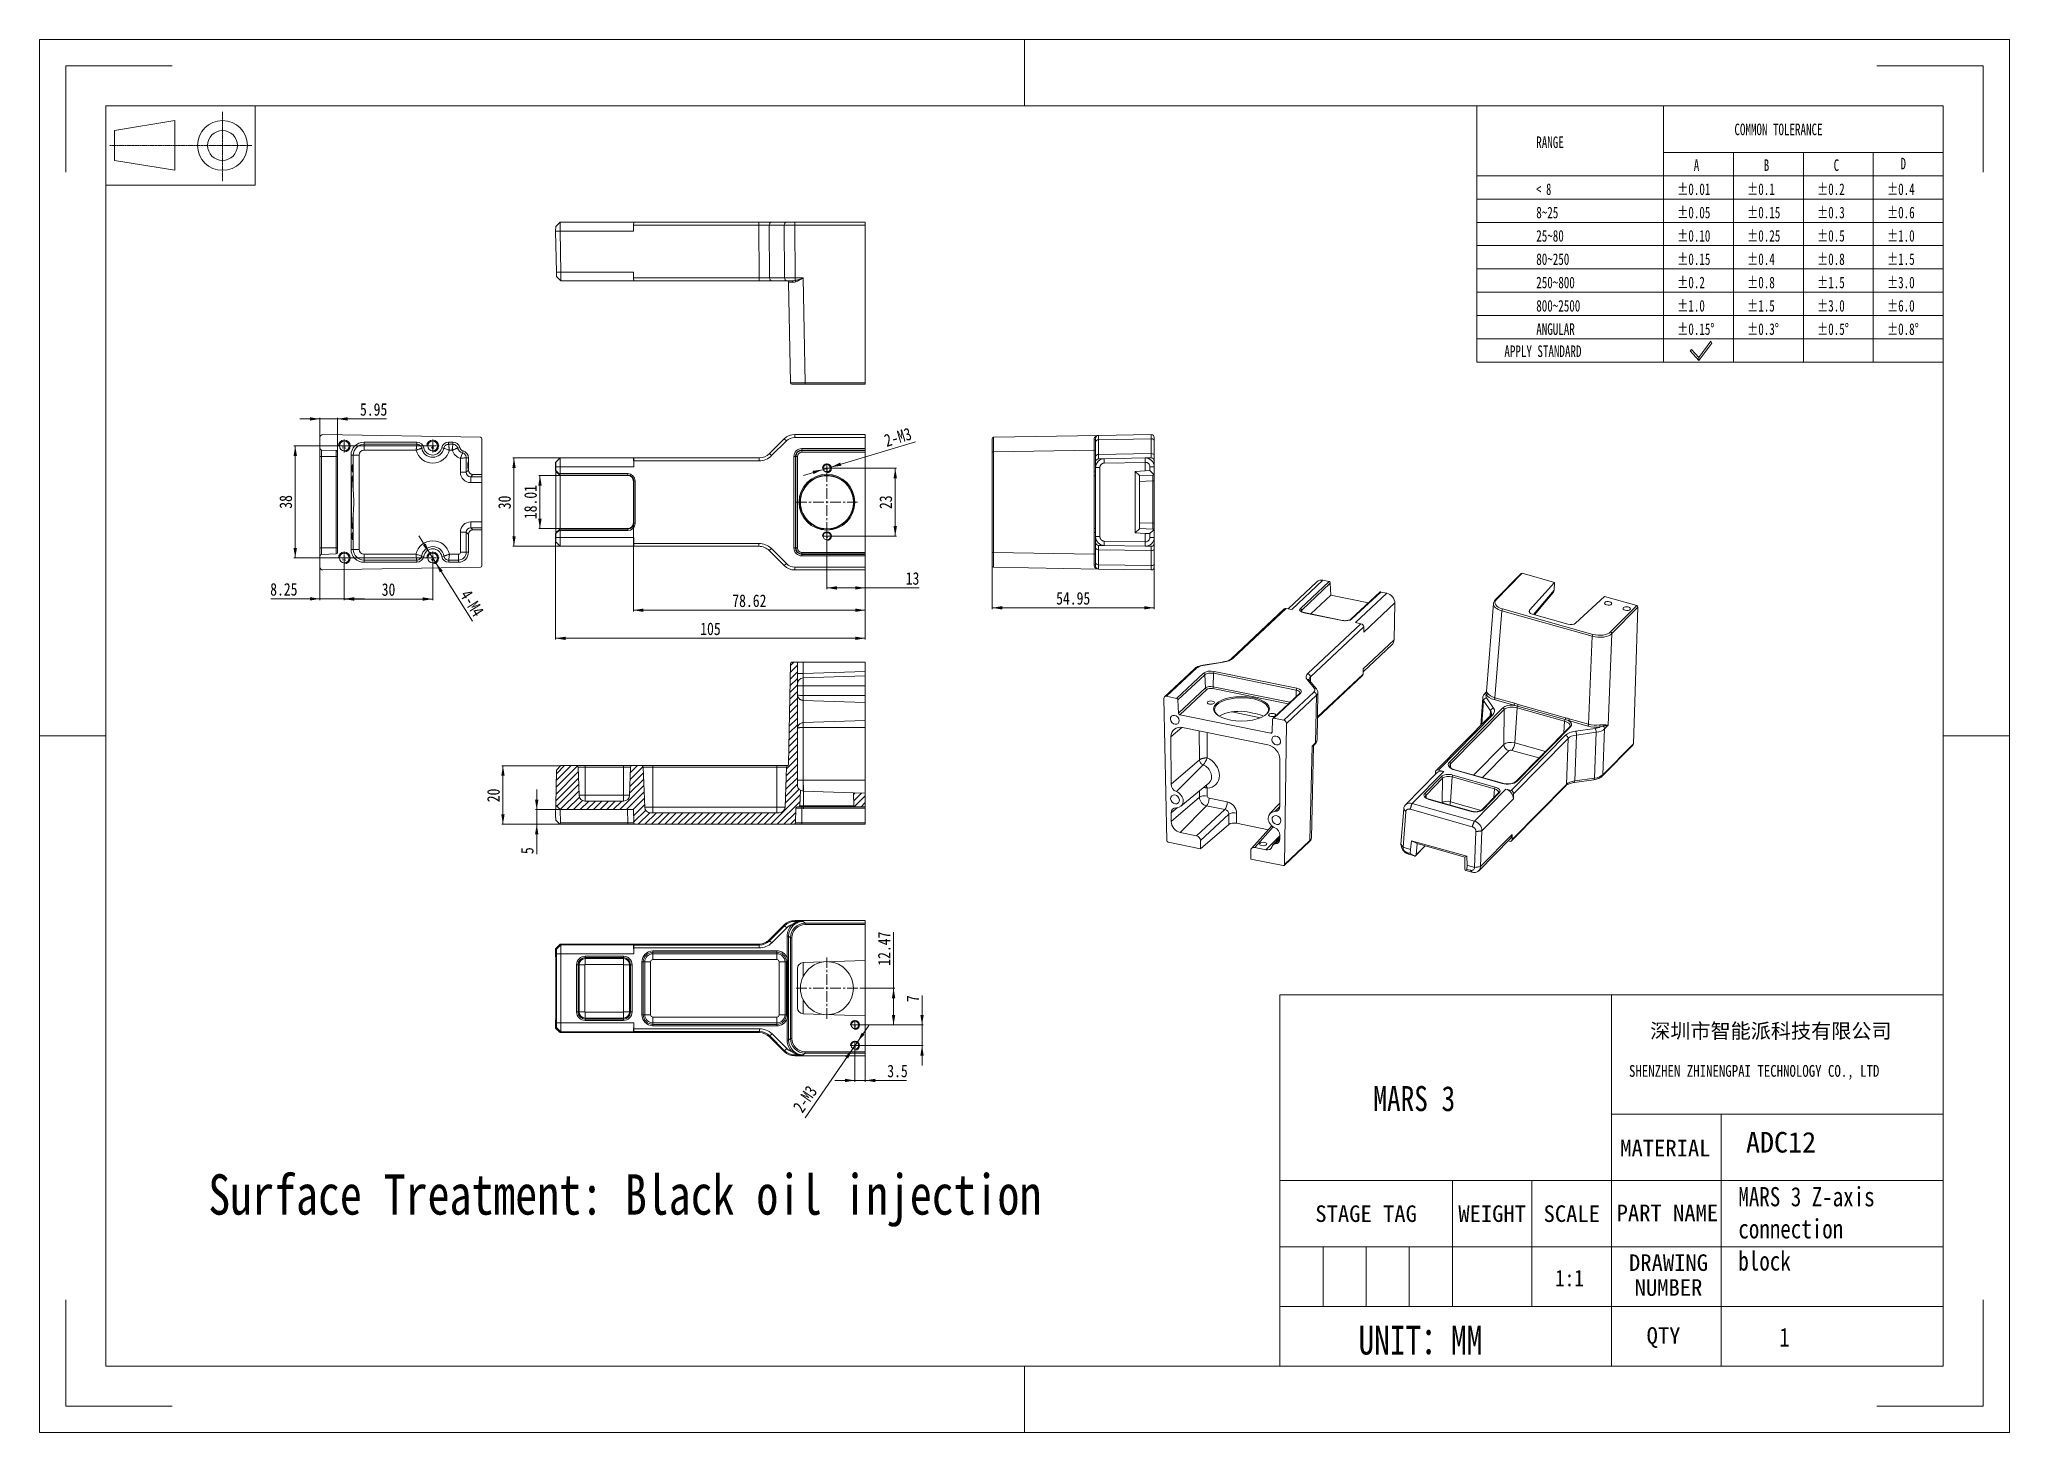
# Model space of a CAD drawing. Header units: millimetres. Extents: x 5870 to 6539, y 836 to 1309.
import ezdxf

# ---------------------------------------------------------------- set-up
doc = ezdxf.new("R2010")
doc.units = ezdxf.units.MM
doc.header["$LTSCALE"] = 0.1
doc.linetypes.add('CENTER', pattern=[0.6, 0.375, -0.075, 0.075, -0.075])
doc.layers.get('0').update_dxf_attribs({"lineweight": 18})
for name, color, linetype, lineweight in [('1', 7, 'Continuous', 18), ('DEFAULT_1', 7, 'CENTER', 18), ('screw', 33, 'Continuous', 13), ('ZG02B_00-15KDXF_CONTINUOUS_LINE', 7, 'Continuous', 18), ('尺寸标注', 3, 'Continuous', 9), ('尺寸线层', 3, 'Continuous', 18)]:
    doc.layers.add(name, color=color, linetype=linetype, lineweight=lineweight)
doc.styles.add('NOTE', font='')
doc.styles.add('SLDTEXTSTYLE4', font='', dxfattribs={"width": 0.7})
doc.styles.add('SLDTEXTSTYLE5', font='', dxfattribs={"width": 0.633333})
doc.styles.get("Standard").update_dxf_attribs({"font": 'txt', "width": 0.8})
doc.styles.add('TEXTSTYLE_2', font='')
doc.styles.add('TEXTSTYLE_3', font='')
doc.styles.get('NOTE').set_extended_font_data('黑体')
doc.styles.get('SLDTEXTSTYLE4').set_extended_font_data('宋体')
doc.styles.get('SLDTEXTSTYLE5').set_extended_font_data('宋体')
doc.styles.get('TEXTSTYLE_2').set_extended_font_data('宋体')
doc.styles.get('TEXTSTYLE_3').set_extended_font_data('仿宋')
doc.dimstyles.new('3.5', dxfattribs={"dimscale": 0.85, "dimtxt": 5, "dimasz": 4, "dimexe": 0.5, "dimexo": 0, "dimgap": 1.2, "dimtad": 1, "dimzin": 0, "dimdsep": 46, "dimtxsty": 'Standard', "dimcen": 0, "dimdle": 8, "dimclrd": 256, "dimclre": 256, "dimclrt": 256, "dimadec": 1, "dimazin": 0, "dimtfac": 1, "dimtmove": 0, "dimatfit": 0, "dimfxl": 0, "dimtolj": 1, "dimtzin": 0, "dimarcsym": 0})

msp = doc.modelspace()

# ---------------------------------------------------------------- texts
at = {"attachment_point": 1}
for s, insert, char_height, width, style in [('COMMON TOLERANCE', (6445.294, 1279.982), 3.92119, 129.09239, 'SLDTEXTSTYLE4'), ('RANGE', (6378.092, 1275.616), 3.9212, 38.5128, 'SLDTEXTSTYLE4'), ('A', (6431.503, 1267.858), 3.921, 5.66534, 'SLDTEXTSTYLE4'), ('B', (6455.222, 1267.858), 3.921, 5.57476, 'SLDTEXTSTYLE4'), ('C', (6478.941, 1267.858), 3.921, 5.64064, 'SLDTEXTSTYLE4'), ('D', (6501.609, 1268.39), 3.921, 5.57476, 'SLDTEXTSTYLE4'), ('< 8', (6378.092, 1259.705), 3.9212, 18.81938, 'SLDTEXTSTYLE5'), ('%%P0.01', (6425.924, 1259.705), 3.9212, 27.45385, 'SLDTEXTSTYLE4'), ('%%P0.1', (6449.643, 1259.705), 3.9212, 20.58627, 'SLDTEXTSTYLE4'), ('%%P0.2', (6473.362, 1259.705), 3.9212, 23.41894, 'SLDTEXTSTYLE4'), ('%%P0.4', (6497.081, 1259.705), 3.9212, 23.32836, 'SLDTEXTSTYLE4'), ('8~25', (6378.092, 1251.799), 3.9212, 30.36887, 'SLDTEXTSTYLE4'), ('%%P0.05', (6425.924, 1251.799), 3.9212, 30.28652, 'SLDTEXTSTYLE4'), ('%%P0.15', (6449.643, 1251.799), 3.9212, 28.91136, 'SLDTEXTSTYLE4'), ('%%P0.3', (6473.362, 1251.799), 3.9212, 23.41894, 'SLDTEXTSTYLE4'), ('%%P0.6', (6497.081, 1251.799), 3.9212, 23.41894, 'SLDTEXTSTYLE4'), ('25~80', (6378.092, 1243.893), 3.9212, 37.23645, 'SLDTEXTSTYLE4'), ('%%P0.10', (6425.924, 1243.893), 3.9212, 27.54443, 'SLDTEXTSTYLE4'), ('%%P0.25', (6449.643, 1243.893), 3.9212, 31.65345, 'SLDTEXTSTYLE4'), ('%%P0.5', (6473.362, 1243.893), 3.9212, 23.41894, 'SLDTEXTSTYLE4'), ('%%P1.0', (6497.081, 1243.893), 3.9212, 20.67685, 'SLDTEXTSTYLE4'), ('%%P0.15', (6425.924, 1235.986), 3.9212, 28.91136, 'SLDTEXTSTYLE4'), ('%%P0.4', (6449.643, 1235.986), 3.9212, 23.32836, 'SLDTEXTSTYLE4'), ('%%P0.8', (6473.362, 1235.986), 3.9212, 23.41894, 'SLDTEXTSTYLE4'), ('%%P1.5', (6497.081, 1235.986), 3.9212, 22.04378, 'SLDTEXTSTYLE4'), ('80~250', (6378.092, 1235.986), 3.9212, 44.10403, 'SLDTEXTSTYLE4'), ('250~800', (6378.092, 1228.08), 3.9212, 50.97161, 'SLDTEXTSTYLE4'), ('%%P0.2', (6425.924, 1228.08), 3.9212, 23.41894, 'SLDTEXTSTYLE4'), ('%%P0.8', (6449.643, 1228.08), 3.9212, 23.41894, 'SLDTEXTSTYLE4'), ('%%P1.5', (6473.362, 1228.08), 3.9212, 22.04378, 'SLDTEXTSTYLE4'), ('%%P3.0', (6497.081, 1228.08), 3.9212, 23.41894, 'SLDTEXTSTYLE4'), ('800~2500', (6378.092, 1220.173), 3.9212, 57.83919, 'SLDTEXTSTYLE4'), ('%%P1.0', (6425.924, 1220.173), 3.9212, 20.67685, 'SLDTEXTSTYLE4'), ('%%P1.5', (6449.643, 1220.173), 3.9212, 22.04378, 'SLDTEXTSTYLE4'), ('%%P3.0', (6473.362, 1220.173), 3.9212, 23.41894, 'SLDTEXTSTYLE4'), ('%%P6.0', (6497.081, 1220.173), 3.9212, 23.41894, 'SLDTEXTSTYLE4'), ('ANGULAR', (6378.092, 1212.267), 3.9212, 55.07239, 'SLDTEXTSTYLE4'), ('%%P0.15%%D', (6425.924, 1212.267), 3.9212, 34.43671, 'SLDTEXTSTYLE4'), ('%%P0.3%%D', (6449.643, 1212.267), 3.9212, 28.9443, 'SLDTEXTSTYLE4'), ('%%P0.5%%D', (6473.362, 1212.267), 3.9212, 28.9443, 'SLDTEXTSTYLE4'), ('%%P0.8%%D', (6497.081, 1212.267), 3.9212, 28.9443, 'SLDTEXTSTYLE4'), ('APPLY STANDARD', (6367.279, 1204.763), 3.92119, 112.71395, 'SLDTEXTSTYLE4')]:
    msp.add_mtext(s, dxfattribs=dict(at, insert=insert, char_height=char_height, width=width, style=style))
at = {"color": 7, "linetype": 'Continuous', "insert": (6457.644, 974.829), "char_height": 5, "width": 118.62846, "attachment_point": 2, "style": 'TEXTSTYLE_2'}
msp.add_mtext('深圳市智能派科技有限公司', dxfattribs=at)
at = {"color": 7, "linetype": 'Continuous', "attachment_point": 2, "line_spacing_factor": 0.9, "style": 'TEXTSTYLE_3'}
for s, insert, char_height, width in [('MATERIAL\\P ', (6421.877, 935.404), 5.6239, 81.29599), ('STAGE TAG ', (6320.399, 913.176), 5.6239, 68.01365), ('WEIGHT', (6363.14, 913.176), 5.6239, 24.71426), ('SCALE', (6390.135, 913.176), 5.6239, 24.71426), ('PART NAME', (6422.563, 913.433), 5.6239, 47.11826), ('DRAWING NUMBER', (6422.939, 896.577), 5.62387, 47.11826), ('QTY', (6421.254, 871.868), 5.6239, 62.77367)]:
    msp.add_mtext(s, dxfattribs=dict(at, insert=insert, char_height=char_height, width=width))
at = {"insert": (6384.472, 885.627), "char_height": 5.62387, "width": 13.48041, "attachment_point": 7}
msp.add_mtext('{\\W0.85;1:1}', dxfattribs=at)
at = {"layer": '尺寸线层', "attachment_point": 1}
for s, insert, char_height, width in [('SHENZHEN ZHINENGPAI TECHNOLOGY CO., LTD', (6409.544, 960.769), 4, 113.1784), ('MARS 3', (6322.847, 953.642), 8.4972, 69.34646), ('Surface Treatment: Black oil injection ', (5927.782, 923.699), 13.65946, 371.83401), ('UNIT：MM', (6317.809, 872.345), 9.7568, 52.84713)]:
    msp.add_mtext(s, dxfattribs=dict(at, insert=insert, char_height=char_height, width=width))
at = {"layer": '尺寸线层', "ltscale": 20, "insert": (6449.198, 938.077), "char_height": 7, "width": 24.32402, "attachment_point": 1, "style": 'NOTE'}
msp.add_mtext('{\\fSimSun|b0|i0|c134|p49;\\C3;ADC12}', dxfattribs=at)
at = {"layer": '尺寸线层', "ltscale": 0.2, "attachment_point": 1}
for s, insert, char_height, width in [('MARS 3 Z-axis connection block\\P\\P', (6446.63, 919.385), 6.5318, 56.22064), ('1\\P\\P', (6460.531, 871.676), 6.373, 38.22203)]:
    msp.add_mtext(s, dxfattribs=dict(at, insert=insert, char_height=char_height, width=width))

# ---------------------------------------------------------------- blocks, each defined once
blk = doc.blocks.new('screw_m4_l')
at = {"layer": 'screw', "color": 1, "linetype": 'CENTER', "ltscale": 20.32}
for p, q in [((-2.2, 0), (2.2, 0)), ((0, -2.2), (0, 2.2))]:
    blk.add_line(p, q, dxfattribs=at)
at = {"layer": 'screw', "color": 33, "ltscale": 20}
blk.add_circle((0, 0), 1.65, dxfattribs=at)
at = {"layer": 'screw', "color": 92, "ltscale": 20}
blk.add_arc((0, 0), 2, 270, 180, dxfattribs=at)
at = {"layer": 'screw', "color": 6, "ltscale": 20, "insert": (-0.68, -1), "char_height": 0.8, "width": 2.1229, "attachment_point": 7}
blk.add_mtext('{\\W1;M4}', dxfattribs=at)
blk = doc.blocks.new('screw_m3_l')
at = {"layer": 'screw', "color": 1, "linetype": 'CENTER', "ltscale": 0.093297}
for p, q in [((-1.65, 0), (1.65, 0)), ((0, -1.65), (0, 1.65))]:
    blk.add_line(p, q, dxfattribs=at)
at = {"layer": 'screw', "color": 33}
blk.add_circle((0, 0), 1.25, dxfattribs=at)
at = {"layer": 'screw', "color": 92}
blk.add_arc((0, 0), 1.5, 270, 180, dxfattribs=at)
at = {"layer": 'screw', "color": 6, "insert": (-0.51, -0.76), "char_height": 0.6, "width": 1.5963, "attachment_point": 7}
blk.add_mtext('{\\W1;M3}', dxfattribs=at)
blk = doc.blocks.new('*X8')
at = {"layer": '尺寸标注', "linetype": 'Continuous', "ltscale": 20}
for points in [[(5973.88, 1118.77), (5977.28, 1119.34), (5977.28, 1118.21)], [(6003.88, 1118.77), (6000.48, 1119.34), (6000.48, 1118.21)]]:
    blk.add_hatch(color=256, dxfattribs=at).paths.add_polyline_path(points, flags=0)
for p, q in [((5973.88, 1130.5), (5973.88, 1118.35)), ((6003.88, 1130.7), (6003.88, 1118.35)), ((5973.88, 1118.77), (6003.88, 1118.77))]:
    blk.add_line(p, q, dxfattribs=at)
at = {"layer": '尺寸标注', "ltscale": 20, "insert": (5988.88, 1121.96), "char_height": 4.25, "width": 9.7076, "attachment_point": 5}
blk.add_mtext('30', dxfattribs=at)
blk = doc.blocks.new('*X9')
at = {"layer": '尺寸标注', "linetype": 'Continuous', "ltscale": 20}
for points in [[(5957.25, 1170.7), (5956.68, 1167.3), (5957.82, 1167.3)], [(5957.25, 1132.7), (5956.68, 1136.1), (5957.82, 1136.1)]]:
    blk.add_hatch(color=256, dxfattribs=at).paths.add_polyline_path(points, flags=0)
for p, q in [((6002.23, 1170.7), (5956.82, 1170.7)), ((5957.25, 1132.7), (5957.25, 1170.7)), ((6003.88, 1132.7), (5956.82, 1132.7))]:
    blk.add_line(p, q, dxfattribs=at)
at = {"layer": '尺寸标注', "ltscale": 20, "insert": (5954.06, 1151.7), "char_height": 4.25, "width": 9.7439, "attachment_point": 5, "rotation": 90}
blk.add_mtext('38', dxfattribs=at)
blk = doc.blocks.new('*X10')
at = {"layer": '尺寸标注', "linetype": 'Continuous', "ltscale": 20}
for points in [[(6002.81, 1134.39), (6000.53, 1136.97), (6001.49, 1137.57)], [(6004.94, 1131), (6006.27, 1127.82), (6007.23, 1128.43)]]:
    blk.add_hatch(color=256, dxfattribs=at).paths.add_polyline_path(points, flags=0)
blk.add_line((6017.36, 1111.24), (5999.2, 1140.15), dxfattribs=at)
at = {"layer": '尺寸标注', "ltscale": 20, "insert": (6017.22, 1117.37), "char_height": 4.25, "width": 21.0582, "attachment_point": 5, "rotation": 302.13498}
blk.add_mtext('4-M4', dxfattribs=at)
blk = doc.blocks.new('*X11')
at = {"layer": '尺寸标注', "linetype": 'Continuous', "ltscale": 20}
for points in [[(5965.63, 1118.85), (5962.23, 1119.41), (5962.23, 1118.28)], [(5973.88, 1118.85), (5977.28, 1119.41), (5977.28, 1118.28)]]:
    blk.add_hatch(color=256, dxfattribs=at).paths.add_polyline_path(points, flags=0)
for p, q in [((5965.63, 1132.7), (5965.63, 1118.42)), ((5973.88, 1132.7), (5973.88, 1118.42)), ((5948.95, 1118.85), (5980.68, 1118.85))]:
    blk.add_line(p, q, dxfattribs=at)
at = {"layer": '尺寸标注', "ltscale": 20, "insert": (5953.38, 1122.04), "char_height": 4.25, "width": 17.7204, "attachment_point": 5}
blk.add_mtext('8.25', dxfattribs=at)
blk = doc.blocks.new('*X13')
at = {"insert": (5296.55, 1149.22), "char_height": 4.25, "width": 19.4152, "attachment_point": 1, "rotation": 90}
blk.add_mtext('30', dxfattribs=at)
blk = doc.blocks.new('*X12')
at = {"layer": '尺寸标注', "linetype": 'Continuous', "ltscale": 20}
for points in [[(6031.43, 1166.61), (6030.87, 1163.21), (6032, 1163.21)], [(6031.43, 1136.69), (6030.87, 1140.09), (6032, 1140.09)]]:
    blk.add_hatch(color=256, dxfattribs=at).paths.add_polyline_path(points, flags=0)
for p, q in [((6059.49, 1166.61), (6031.01, 1166.61)), ((6031.43, 1136.69), (6031.43, 1166.61)), ((6059.49, 1136.69), (6031.01, 1136.69))]:
    blk.add_line(p, q, dxfattribs=at)
at = {"layer": '尺寸标注', "ltscale": 20}
blk.add_blockref('*X13', (729.53, 0), dxfattribs=at)
blk = doc.blocks.new('*X15')
at = {"insert": (5292.8, 1049.87), "char_height": 4.25, "width": 19.664, "attachment_point": 1, "rotation": 90}
blk.add_mtext('20', dxfattribs=at)
blk = doc.blocks.new('*X14')
at = {"layer": '尺寸标注', "linetype": 'Continuous', "ltscale": 20}
for points in [[(6027.69, 1062.27), (6028.25, 1058.87), (6027.12, 1058.87)], [(6027.69, 1042.38), (6028.25, 1045.78), (6027.12, 1045.78)]]:
    blk.add_hatch(color=256, dxfattribs=at).paths.add_polyline_path(points, flags=0)
for p, q in [((6047.32, 1062.27), (6027.26, 1062.27)), ((6027.69, 1062.27), (6027.69, 1042.38)), ((6047.05, 1042.38), (6027.26, 1042.38))]:
    blk.add_line(p, q, dxfattribs=at)
at = {"layer": '尺寸标注', "ltscale": 20}
blk.add_blockref('*X15', (729.53, 0), dxfattribs=at)
blk = doc.blocks.new('*X16')
at = {"layer": '尺寸标注', "linetype": 'Continuous', "ltscale": 20}
for points in [[(6071.93, 1114.98), (6075.33, 1115.55), (6075.33, 1114.41)], [(6150.55, 1114.98), (6147.15, 1115.55), (6147.15, 1114.41)]]:
    blk.add_hatch(color=256, dxfattribs=at).paths.add_polyline_path(points, flags=0)
for p, q in [((6071.93, 1151.65), (6071.93, 1114.56)), ((6150.55, 1151.6), (6150.55, 1114.56)), ((6071.93, 1114.98), (6150.55, 1114.98))]:
    blk.add_line(p, q, dxfattribs=at)
at = {"layer": '尺寸标注', "ltscale": 20, "insert": (6111.24, 1118.17), "char_height": 4.25, "width": 22.8101, "attachment_point": 5}
blk.add_mtext('78.62', dxfattribs=at)
blk = doc.blocks.new('*X17')
at = {"layer": '尺寸标注', "linetype": 'Continuous', "ltscale": 20}
for points in [[(6137.55, 1122.54), (6140.95, 1123.11), (6140.95, 1121.98)], [(6150.55, 1122.54), (6147.15, 1123.11), (6147.15, 1121.98)]]:
    blk.add_hatch(color=256, dxfattribs=at).paths.add_polyline_path(points, flags=0)
for p, q in [((6137.55, 1138.45), (6137.55, 1122.12)), ((6150.55, 1134.58), (6150.55, 1122.12)), ((6137.55, 1122.54), (6168.86, 1122.54))]:
    blk.add_line(p, q, dxfattribs=at)
at = {"layer": '尺寸标注', "ltscale": 20, "insert": (6166.58, 1125.73), "char_height": 4.25, "width": 9.1012, "attachment_point": 5}
blk.add_mtext('13', dxfattribs=at)
blk = doc.blocks.new('*X18')
at = {"layer": '尺寸标注', "linetype": 'Continuous', "ltscale": 20}
for points in [[(6160.72, 1163.1), (6160.15, 1159.7), (6161.29, 1159.7)], [(6160.72, 1140.1), (6160.15, 1143.5), (6161.29, 1143.5)]]:
    blk.add_hatch(color=256, dxfattribs=at).paths.add_polyline_path(points, flags=0)
for p, q in [((6139.2, 1163.1), (6161.15, 1163.1)), ((6160.72, 1140.1), (6160.72, 1163.1)), ((6139.2, 1140.1), (6161.15, 1140.1))]:
    blk.add_line(p, q, dxfattribs=at)
at = {"layer": '尺寸标注', "ltscale": 20, "insert": (6157.53, 1151.6), "char_height": 4.25, "width": 9.8579, "attachment_point": 5, "rotation": 90}
blk.add_mtext('23', dxfattribs=at)
blk = doc.blocks.new('*X19')
at = {"layer": '尺寸标注', "linetype": 'Continuous', "ltscale": 20}
for points in [[(6160.15, 986.82), (6159.58, 983.42), (6160.71, 983.42)], [(6160.15, 974.35), (6159.58, 977.75), (6160.71, 977.75)]]:
    blk.add_hatch(color=256, dxfattribs=at).paths.add_polyline_path(points, flags=0)
for p, q in [((6160.15, 974.35), (6160.15, 1005.8)), ((6148.7, 986.82), (6160.57, 986.82)), ((6148.7, 974.35), (6160.57, 974.35))]:
    blk.add_line(p, q, dxfattribs=at)
at = {"layer": '尺寸标注', "ltscale": 20, "insert": (6156.99, 1000.22), "char_height": 4.25, "width": 22.3021, "attachment_point": 5, "rotation": 90}
blk.add_mtext('12.47', dxfattribs=at)
blk = doc.blocks.new('*X20')
at = {"layer": '尺寸标注', "linetype": 'Continuous', "ltscale": 20}
for points in [[(6169.8, 974.35), (6169.23, 977.75), (6170.37, 977.75)], [(6169.8, 967.35), (6169.23, 963.95), (6170.37, 963.95)]]:
    blk.add_hatch(color=256, dxfattribs=at).paths.add_polyline_path(points, flags=0)
for p, q in [((6169.8, 960.55), (6169.8, 984.37)), ((6148.7, 974.35), (6170.23, 974.35)), ((6148.7, 967.35), (6170.23, 967.35))]:
    blk.add_line(p, q, dxfattribs=at)
at = {"layer": '尺寸标注', "ltscale": 20, "insert": (6166.66, 983.27), "char_height": 4.25, "width": 8.5, "attachment_point": 5, "rotation": 90}
blk.add_mtext('7', dxfattribs=at)
blk = doc.blocks.new('*X21')
at = {"layer": '尺寸标注', "linetype": 'Continuous', "ltscale": 20}
for points in [[(6147.05, 955.53), (6143.65, 956.1), (6143.65, 954.97)], [(6150.55, 955.53), (6153.95, 956.1), (6153.95, 954.97)]]:
    blk.add_hatch(color=256, dxfattribs=at).paths.add_polyline_path(points, flags=0)
for p, q in [((6147.05, 967.35), (6147.05, 955.11)), ((6150.55, 967.35), (6150.55, 955.11)), ((6140.25, 955.53), (6164.58, 955.53))]:
    blk.add_line(p, q, dxfattribs=at)
at = {"layer": '尺寸标注', "ltscale": 20, "insert": (6161.48, 958.72), "char_height": 4.25, "width": 12.4235, "attachment_point": 5}
blk.add_mtext('3.5', dxfattribs=at)
blk = doc.blocks.new('*X22')
at = {"layer": '尺寸标注', "linetype": 'Continuous', "ltscale": 20}
for points in [[(6045.55, 1105.46), (6048.95, 1106.02), (6048.95, 1104.89)], [(6150.55, 1105.46), (6147.15, 1106.02), (6147.15, 1104.89)]]:
    blk.add_hatch(color=256, dxfattribs=at).paths.add_polyline_path(points, flags=0)
for p, q in [((6045.55, 1138.19), (6045.55, 1105.03)), ((6150.55, 1129.63), (6150.55, 1105.03)), ((6045.55, 1105.46), (6150.55, 1105.46))]:
    blk.add_line(p, q, dxfattribs=at)
at = {"layer": '尺寸标注', "ltscale": 20, "insert": (6098.05, 1108.65), "char_height": 4.25, "width": 14.4345, "attachment_point": 5}
blk.add_mtext('105', dxfattribs=at)
blk = doc.blocks.new('*X23')
at = {"layer": '尺寸标注', "linetype": 'Continuous', "ltscale": 20}
for points in [[(6147.9, 968.59), (6149.36, 971.71), (6150.3, 971.07)], [(6146.2, 966.12), (6143.8, 963.64), (6144.74, 963)]]:
    blk.add_hatch(color=256, dxfattribs=at).paths.add_polyline_path(points, flags=0)
blk.add_line((6130.17, 942.84), (6151.76, 974.19), dxfattribs=at)
at = {"layer": '尺寸标注', "ltscale": 20, "insert": (6130.14, 949.21), "char_height": 4.25, "width": 20.9338, "attachment_point": 5, "rotation": 55.45009}
blk.add_mtext('2-M3', dxfattribs=at)
blk = doc.blocks.new('*X24')
at = {"layer": '尺寸标注', "linetype": 'Continuous', "ltscale": 20}
for points in [[(6136.11, 1162.67), (6133.02, 1161.14), (6132.69, 1162.23)], [(6138.99, 1163.53), (6142.41, 1163.96), (6142.08, 1165.05)]]:
    blk.add_hatch(color=256, dxfattribs=at).paths.add_polyline_path(points, flags=0)
blk.add_line((6167.54, 1172.11), (6129.6, 1160.71), dxfattribs=at)
at = {"layer": '尺寸标注', "ltscale": 20, "insert": (6161.61, 1173.66), "char_height": 4.25, "width": 20.9338, "attachment_point": 5, "rotation": 16.73038}
blk.add_mtext('2-M3', dxfattribs=at)
blk = doc.blocks.new('*X25')
at = {"layer": '尺寸标注', "linetype": 'Continuous', "ltscale": 20}
for points in [[(6040.23, 1160.65), (6040.8, 1157.25), (6039.67, 1157.25)], [(6040.23, 1142.64), (6040.8, 1146.04), (6039.67, 1146.04)]]:
    blk.add_hatch(color=256, dxfattribs=at).paths.add_polyline_path(points, flags=0)
for p, q in [((6047.09, 1160.65), (6039.81, 1160.65)), ((6040.23, 1160.65), (6040.23, 1142.64)), ((6047.09, 1142.64), (6039.81, 1142.64))]:
    blk.add_line(p, q, dxfattribs=at)
at = {"layer": '尺寸标注', "ltscale": 20, "insert": (6037.05, 1151.65), "char_height": 4.25, "width": 20.9857, "attachment_point": 5, "rotation": 90}
blk.add_mtext('18.01', dxfattribs=at)
blk = doc.blocks.new('*X26')
at = {"layer": '尺寸标注', "linetype": 'Continuous', "ltscale": 20}
for points in [[(6193.59, 1115.8), (6196.99, 1116.37), (6196.99, 1115.23)], [(6248.54, 1115.8), (6245.14, 1116.37), (6245.14, 1115.23)]]:
    blk.add_hatch(color=256, dxfattribs=at).paths.add_polyline_path(points, flags=0)
for p, q in [((6193.59, 1134.56), (6193.59, 1115.38)), ((6248.54, 1130.8), (6248.54, 1115.38)), ((6193.59, 1115.8), (6248.54, 1115.8))]:
    blk.add_line(p, q, dxfattribs=at)
at = {"layer": '尺寸标注', "ltscale": 20, "insert": (6221.06, 1118.99), "char_height": 4.25, "width": 22.9915, "attachment_point": 5}
blk.add_mtext('54.95', dxfattribs=at)
blk = doc.blocks.new('*X27')
at = {"layer": '尺寸标注', "linetype": 'Continuous', "ltscale": 20}
for points in [[(5965.63, 1179.85), (5962.23, 1180.41), (5962.23, 1179.28)], [(5971.58, 1179.85), (5974.98, 1180.41), (5974.98, 1179.28)]]:
    blk.add_hatch(color=256, dxfattribs=at).paths.add_polyline_path(points, flags=0)
for p, q in [((5958.83, 1179.85), (5988.25, 1179.85)), ((5965.63, 1167.1), (5965.63, 1180.27)), ((5971.58, 1167.1), (5971.58, 1180.27))]:
    blk.add_line(p, q, dxfattribs=at)
at = {"layer": '尺寸标注', "ltscale": 20, "insert": (5983.83, 1183.04), "char_height": 4.25, "width": 17.7101, "attachment_point": 5}
blk.add_mtext('5.95', dxfattribs=at)
blk = doc.blocks.new('*X28')
at = {"layer": '尺寸标注', "linetype": 'Continuous', "ltscale": 20}
for points in [[(6039.13, 1047.38), (6038.57, 1050.78), (6039.7, 1050.78)], [(6039.13, 1042.38), (6038.57, 1038.98), (6039.7, 1038.98)]]:
    blk.add_hatch(color=256, dxfattribs=at).paths.add_polyline_path(points, flags=0)
for p, q in [((6039.13, 1032.31), (6039.13, 1054.18)), ((6047.09, 1047.38), (6038.71, 1047.38)), ((6047.05, 1042.38), (6038.71, 1042.38))]:
    blk.add_line(p, q, dxfattribs=at)
at = {"layer": '尺寸标注', "ltscale": 20, "insert": (6035.95, 1033.44), "char_height": 4.25, "width": 8.5, "attachment_point": 5, "rotation": 90}
blk.add_mtext('5', dxfattribs=at)
blk = doc.blocks.new('96_1')
at = {"color": 7, "linetype": 'Continuous'}
for p, q in [((-11.25, 6), (-11.25, -6)), ((11.25, -6), (11.25, 6)), ((-9.93, 2.25), (-0.82, 3.75)), ((-0.82, 0), (-0.82, 3.75)), ((-9.93, 0), (-9.93, 2.25)), ((-9.93, 0), (-9.93, -2.25)), ((-0.82, 0), (-0.82, -3.75)), ((-9.93, -2.25), (-0.82, -3.75)), ((-11.25, -6), (11.25, -6))]:
    blk.add_line(p, q, dxfattribs=at)
for radius in [3.75, 2.25]:
    blk.add_circle((6.34, 0), radius, dxfattribs=at)
at = {"layer": 'DEFAULT_1', "color": 1, "linetype": 'CENTER'}
for p, q in [((6.34, 5.05), (6.34, -5.36)), ((-10.64, 0), (10.74, 0))]:
    blk.add_line(p, q, dxfattribs=at)

# ---------------------------------------------------------------- dimensions: what is measured, and where the dimension line sits
at = {"layer": '尺寸标注', "ltscale": 20}
for base, p1, p2, picture, middle in [((5971.578, 1179.847), (5965.628, 1167.097), (5971.578, 1167.097), '*X27', (5983.827, 1179.847)), ((6150.55, 1122.543), (6137.55, 1138.447), (6150.55, 1134.58), '*X17', (6166.584, 1122.543)), ((6150.55, 955.533), (6147.05, 967.353), (6150.55, 967.353), '*X21', (6161.477, 955.533))]:
    dim = msp.add_linear_dim(base=base, p1=p1, p2=p2, dimstyle='3.5', override={"dimzin": 8, "dimsah": 1, "dimtzin": 8}, dxfattribs=at)
    dim.commit()
    dim.dimension.update_dxf_attribs({"geometry": picture, "text_midpoint": middle})
for p1, p2, text, picture, middle in [((6136.114, 1162.665), (6138.987, 1163.529), '2-M3', '*X24', (6162.528, 1170.605)), ((6002.814, 1134.392), (6004.942, 1131.004), '4-M4', '*X10', (6014.559, 1115.695)), ((6147.901, 968.589), (6146.2, 966.118), '2-M3', '*X23', (6133.136, 947.146))]:
    dim = msp.add_diameter_dim_2p(p1=p1, p2=p2, text=text, dimstyle='3.5', override={"dimzin": 8, "dimpost": '%%C<>', "dimsah": 1, "dimtzin": 8}, dxfattribs=at)
    dim.commit()
    dim.dimension.update_dxf_attribs({"geometry": picture, "text_midpoint": middle, "dimtype": 163})
for base, p1, p2, angle, picture, middle in [((5957.25, 1170.698), (6003.878, 1132.698), (6002.228, 1170.698), 90, '*X9', (5957.25, 1151.698)), ((6160.72, 1163.097), (6139.2, 1140.097), (6139.2, 1163.097), 90, '*X18', (6160.72, 1151.597)), ((6150.55, 1114.982), (6071.934, 1151.647), (6150.55, 1151.597), 0, '*X16', (6111.242, 1114.982)), ((6150.55, 1105.457), (6045.55, 1138.189), (6150.55, 1129.627), 0, '*X22', (6098.05, 1105.457)), ((6003.878, 1118.774), (5973.878, 1130.498), (6003.878, 1130.698), 0, '*X8', (5988.878, 1118.774)), ((6248.537, 1115.801), (6193.587, 1134.56), (6248.537, 1130.799), 0, '*X26', (6221.062, 1115.801)), ((6160.145, 986.823), (6148.7, 974.353), (6148.7, 986.823), 90, '*X19', (6160.145, 1000.22))]:
    dim = msp.add_linear_dim(base=base, p1=p1, p2=p2, angle=angle, dimstyle='3.5', override={"dimzin": 8, "dimsah": 1, "dimtzin": 8}, dxfattribs=at)
    dim.commit()
    dim.dimension.update_dxf_attribs({"geometry": picture, "text_midpoint": middle})
for base, p1, p2, angle, text, picture, middle in [((6031.435, 1166.606), (6059.491, 1136.688), (6059.491, 1166.606), 90, '30', '*X12', (6031.435, 1151.647)), ((6027.687, 1042.383), (6047.318, 1062.273), (6047.05, 1042.383), 270, '20', '*X14', (6027.687, 1052.328))]:
    dim = msp.add_linear_dim(base=base, p1=p1, p2=p2, angle=angle, text=text, dimstyle='3.5', override={"dimzin": 8, "dimsah": 1, "dimtzin": 8}, dxfattribs=at)
    dim.commit()
    dim.dimension.update_dxf_attribs({"geometry": picture, "text_midpoint": middle, "dimtype": 160})
for base, p1, p2, angle, picture, middle in [((6040.235, 1142.64), (6047.091, 1160.654), (6047.091, 1142.64), 270, '*X25', (6040.235, 1151.647)), ((6039.133, 1047.383), (6047.05, 1042.383), (6047.091, 1047.383), 90, '*X28', (6039.133, 1033.436)), ((6169.802, 974.353), (6148.7, 967.353), (6148.7, 974.353), 90, '*X20', (6169.802, 983.274))]:
    dim = msp.add_linear_dim(base=base, p1=p1, p2=p2, angle=angle, dimstyle='3.5', override={"dimzin": 8, "dimsah": 1, "dimtzin": 8}, dxfattribs=at)
    dim.commit()
    dim.dimension.update_dxf_attribs({"geometry": picture, "text_midpoint": middle, "dimtype": 160})
dim = msp.add_linear_dim(base=(5973.878, 1118.847), p1=(5965.628, 1132.698), p2=(5973.878, 1132.698), dimstyle='3.5', override={"dimzin": 8, "dimsah": 1, "dimtzin": 8}, dxfattribs=at)
dim.commit()
dim.dimension.update_dxf_attribs({"geometry": '*X11', "text_midpoint": (5953.377, 1118.847), "dimtype": 160})

# ---------------------------------------------------------------- hatches: boundary and pattern name
at = {"layer": 'ZG02B_00-15KDXF_CONTINUOUS_LINE', "linetype": 'Continuous'}
h = msp.add_hatch(dxfattribs=at)
h.set_pattern_fill('ANSI31', color=2, scale=0.5, style=0)
h.paths.add_polyline_path([(6150.55, 1048.333), (6147.016, 1048.333), (6146.706, 1048.633), (6146.551, 1053.072), (6150.55, 1052.932)], flags=0)
edge = h.paths.add_edge_path(flags=0)
edge.add_line((6052.649, 1062.273), (6047.318, 1062.273))
edge.add_line((6047.318, 1062.273), (6045.818, 1060.8))
edge.add_line((6045.818, 1060.8), (6045.61, 1048.883))
edge.add_line((6045.61, 1048.883), (6047.084, 1047.383))
edge.add_line((6047.084, 1047.383), (6071.934, 1047.383))
edge.add_line((6071.934, 1047.383), (6072.013, 1042.875))
edge.add_arc((6072.513, 1042.883), 0.5, 181, 270)
edge.add_line((6072.513, 1042.383), (6126.36, 1042.383))
edge.add_arc((6126.36, 1042.883), 0.5, 270, 358)
edge.add_line((6126.859, 1042.866), (6127.033, 1047.851))
edge.add_ellipse((6127.533, 1047.833), major_axis=(0, 0.5), ratio=1, start_angle=0, end_angle=88)
edge.add_line((6127.533, 1048.333), (6128.085, 1048.333))
edge.add_line((6128.085, 1048.333), (6128.395, 1048.633))
edge.add_line((6128.395, 1048.633), (6128.58, 1053.918))
edge.add_ellipse((6129.55, 1055.666), major_axis=(0, 2), ratio=1, start_angle=90, end_angle=150.963428)
edge.add_line((6127.55, 1055.666), (6127.55, 1097.333))
edge.add_line((6127.55, 1097.333), (6125.653, 1097.333))
edge.add_arc((6125.653, 1096.833), 0.5, 90, 179)
edge.add_line((6125.153, 1096.842), (6124.558, 1062.732))
edge.add_ellipse((6124.058, 1062.741), major_axis=(0, 0.5), ratio=1, start_angle=194.722169, end_angle=269)
edge.add_arc((6124.312, 1061.773), 0.5, 104.722169, 178)
edge.add_line((6123.813, 1061.791), (6123.338, 1048.214))
edge.add_ellipse((6121.34, 1048.283), major_axis=(0, 2), ratio=1, start_angle=180, end_angle=268)
edge.add_line((6121.34, 1046.283), (6077.761, 1046.283))
edge.add_ellipse((6077.761, 1048.283), major_axis=(0, 2), ratio=1, start_angle=92, end_angle=180)
edge.add_line((6075.762, 1048.214), (6075.288, 1061.791))
edge.add_arc((6074.788, 1061.773), 0.5, 2, 90)
edge.add_line((6074.788, 1062.273), (6071.452, 1062.273))
edge.add_arc((6071.452, 1061.773), 0.5, 90, 178)
edge.add_line((6070.952, 1061.791), (6070.618, 1052.214))
edge.add_ellipse((6068.619, 1052.283), major_axis=(0, 2), ratio=1, start_angle=180, end_angle=268)
edge.add_line((6068.619, 1050.283), (6055.482, 1050.283))
edge.add_ellipse((6055.482, 1052.283), major_axis=(0, 2), ratio=1, start_angle=92, end_angle=180)
edge.add_line((6053.483, 1052.214), (6053.148, 1061.791))
edge.add_arc((6052.649, 1061.773), 0.5, 2, 90)

# ---------------------------------------------------------------- linework, layer by layer
at = {"color": 7, "linetype": 'Continuous'}
for p, q in [((5870.489, 836.129), (5870.489, 1308.534)), ((5870.489, 1308.534), (6538.605, 1308.534)), ((6204.547, 1286.039), (6204.547, 1308.534)), ((6538.605, 836.129), (6538.605, 1308.534)), ((5879.488, 1263.543), (5879.488, 1299.536)), ((5879.488, 1299.536), (5915.48, 1299.536)), ((6493.614, 1299.536), (6529.607, 1299.536)), ((6529.607, 1263.543), (6529.607, 1299.536)), ((5892.985, 858.625), (5892.985, 1286.039)), ((5892.985, 1286.039), (6516.109, 1286.039)), ((6516.109, 858.625), (6516.109, 1286.039)), ((5870.489, 1072.332), (5892.985, 1072.332)), ((6516.109, 1072.332), (6538.605, 1072.332)), ((5879.488, 845.128), (5879.488, 881.12)), ((6529.607, 845.128), (6529.607, 881.12)), ((5892.985, 858.625), (6516.109, 858.625)), ((6204.547, 836.129), (6204.547, 858.625)), ((5879.488, 845.128), (5915.48, 845.128)), ((6493.614, 845.128), (6529.607, 845.128)), ((5870.489, 836.129), (6538.605, 836.129))]:
    msp.add_line(p, q, dxfattribs=at)
for p, q in [((6357.982, 1286.039), (6357.982, 1199.069)), ((6421.233, 1286.039), (6421.233, 1199.069)), ((6421.233, 1270.226), (6516.109, 1270.226)), ((6444.952, 1270.226), (6444.952, 1199.069)), ((6468.671, 1270.226), (6468.671, 1199.069)), ((6492.39, 1270.226), (6492.39, 1199.069)), ((6357.982, 1262.32), (6516.109, 1262.32)), ((6357.982, 1254.413), (6516.109, 1254.413)), ((6357.982, 1246.507), (6516.109, 1246.507)), ((6357.982, 1238.601), (6516.109, 1238.601)), ((6357.982, 1230.694), (6516.109, 1230.694)), ((6357.982, 1222.788), (6516.109, 1222.788)), ((6357.982, 1214.881), (6516.109, 1214.881)), ((6357.982, 1206.975), (6516.109, 1206.975)), ((6430.784, 1203.353), (6430.314, 1202.929)), ((6430.314, 1202.929), (6433.277, 1199.639)), ((6433.228, 1200.639), (6430.784, 1203.353)), ((6437.298, 1206.159), (6433.228, 1200.639)), ((6433.277, 1199.639), (6437.617, 1205.526)), ((6437.617, 1205.526), (6437.298, 1206.159)), ((6357.982, 1199.069), (6516.109, 1199.069)), ((6433.277, 1199.639), (6433.228, 1200.639)), ((6433.228, 1200.639), (6433.277, 1199.639))]:
    msp.add_line(p, q)
at = {"color": 2, "linetype": 'Continuous'}
for p, q in [((6291.155, 921.612), (6291.155, 984.599)), ((6291.155, 921.612), (6291.155, 984.599)), ((6291.155, 984.599), (6403.632, 984.599)), ((6403.632, 899.117), (6403.632, 984.599)), ((6403.632, 944.108), (6403.632, 984.599)), ((6403.632, 984.599), (6516.109, 984.599)), ((6403.632, 921.612), (6403.632, 984.599)), ((6516.109, 944.108), (6516.109, 984.599)), ((6403.632, 944.108), (6516.109, 944.108)), ((6440.802, 944.108), (6440.802, 858.625)), ((6516.109, 899.117), (6516.109, 944.108)), ((6291.155, 858.625), (6291.155, 921.612)), ((6291.155, 921.612), (6403.632, 921.612)), ((6291.155, 899.117), (6291.155, 921.612)), ((6291.155, 921.612), (6349.643, 921.612)), ((6349.643, 899.117), (6349.643, 921.612)), ((6349.643, 899.117), (6349.643, 921.612)), ((6349.643, 921.612), (6403.632, 921.612)), ((6376.638, 899.117), (6376.638, 921.612)), ((6403.632, 921.612), (6516.109, 921.612)), ((6403.632, 899.117), (6403.632, 921.612)), ((6291.155, 878.871), (6291.155, 899.117)), ((6291.155, 899.117), (6349.643, 899.117)), ((6291.155, 899.117), (6349.643, 899.117)), ((6291.155, 899.117), (6349.643, 899.117)), ((6291.155, 899.117), (6291.155, 878.871)), ((6305.777, 899.117), (6305.777, 878.871)), ((6320.399, 899.117), (6320.399, 878.871)), ((6335.021, 899.117), (6335.021, 878.871)), ((6349.643, 878.871), (6349.643, 899.117)), ((6349.643, 878.871), (6349.643, 899.117)), ((6349.643, 899.117), (6403.632, 899.117)), ((6349.643, 899.117), (6403.632, 899.117)), ((6349.643, 899.117), (6349.643, 878.871)), ((6376.638, 878.871), (6376.638, 899.117)), ((6403.632, 858.625), (6403.632, 899.117)), ((6403.632, 899.117), (6516.109, 899.117)), ((6403.632, 899.117), (6516.109, 899.117)), ((6403.632, 878.871), (6403.632, 899.117)), ((6516.109, 858.625), (6516.109, 899.117)), ((6291.155, 858.625), (6291.155, 878.871)), ((6291.155, 878.871), (6403.632, 878.871)), ((6291.155, 878.871), (6349.643, 878.871)), ((6291.155, 878.871), (6349.643, 878.871)), ((6349.643, 878.871), (6403.632, 878.871)), ((6403.632, 858.625), (6403.632, 878.871)), ((6403.632, 878.871), (6516.109, 878.871)), ((6111.191, 858.625), (6165.18, 858.625)), ((6165.18, 858.625), (6201.173, 858.625)), ((6201.173, 858.625), (6255.162, 858.625)), ((6255.162, 858.625), (6291.155, 858.625)), ((6291.155, 858.625), (6403.632, 858.625)), ((6403.632, 858.625), (6516.109, 858.625))]:
    msp.add_line(p, q, dxfattribs=at)
at = {"layer": '1', "color": 155, "linetype": 'Continuous', "lineweight": 13}
for p, q in [((6129.05, 1134.08), (6129.05, 1134.58)), ((6129.05, 1134.08), (6129.05, 1133.906)), ((6129.05, 1133.906), (6129.05, 1133.406))]:
    msp.add_line(p, q, dxfattribs=at)
at = {"layer": '1', "color": 155, "linetype": 'Continuous', "lineweight": 18}
for p, q in [((6124.558, 1062.732), (6125.153, 1096.842)), ((6127.55, 1055.666), (6127.55, 1097.333)), ((6146.706, 1048.633), (6137.55, 1048.633))]:
    msp.add_line(p, q, dxfattribs=at)
at = {"layer": '1', "color": 7, "linetype": 'Continuous', "lineweight": 18}
for p, q in [((6125.153, 1096.842), (6124.558, 1062.732)), ((6127.55, 1055.666), (6127.55, 1097.333))]:
    msp.add_line(p, q, dxfattribs=at)
at = {"layer": 'ZG02B_00-15KDXF_CONTINUOUS_LINE', "color": 7, "linetype": 'Continuous'}
for p, q in [((6045.55, 1243.507), (6045.551, 1243.533)), ((6045.793, 1229.616), (6045.55, 1243.506)), ((6045.551, 1243.533), (6045.606, 1245.115)), ((6047.05, 1246.559), (6045.606, 1245.115)), ((6047.05, 1246.559), (6047.05, 1243.506)), ((6047.05, 1246.559), (6072.038, 1246.559)), ((6071.931, 1243.506), (6047.05, 1243.506)), ((6047.05, 1243.506), (6047.05, 1243.493)), ((6047.05, 1243.493), (6047.292, 1229.616)), ((6071.931, 1243.506), (6072.003, 1245.559)), ((6072.003, 1245.559), (6072.038, 1246.559)), ((6114.454, 1245.559), (6072.003, 1245.559)), ((6072.038, 1246.559), (6114.454, 1246.559)), ((6114.454, 1246.559), (6114.454, 1245.559)), ((6114.454, 1246.559), (6118.697, 1246.559)), ((6114.584, 1227.651), (6114.454, 1245.559)), ((6117.989, 1245.559), (6118.119, 1227.651)), ((6123.086, 1245.559), (6117.99, 1245.559)), ((6118.697, 1246.559), (6123.793, 1246.559)), ((6123.086, 1245.559), (6123.086, 1245.559)), ((6126.621, 1245.559), (6123.086, 1245.559)), ((6123.216, 1227.651), (6123.086, 1245.559)), ((6123.793, 1246.559), (6126.621, 1246.559)), ((6126.621, 1246.559), (6126.621, 1245.559)), ((6126.621, 1246.559), (6150.55, 1246.559)), ((6150.55, 1245.559), (6126.621, 1245.559)), ((6126.621, 1245.559), (6126.621, 1245.559)), ((6126.621, 1245.559), (6126.75, 1227.651)), ((6150.55, 1246.559), (6150.55, 1245.559)), ((6150.55, 1245.559), (6150.55, 1192.1)), ((6047.292, 1229.616), (6071.931, 1229.616)), ((6072, 1227.651), (6071.931, 1229.616)), ((6072.034, 1226.669), (6047.318, 1226.669)), ((6072, 1227.651), (6114.584, 1227.651)), ((6072.034, 1226.669), (6072, 1227.651)), ((6114.584, 1226.669), (6072.034, 1226.669)), ((6114.584, 1227.651), (6114.584, 1226.669)), ((6118.826, 1226.669), (6114.584, 1226.669)), ((6118.119, 1227.651), (6123.216, 1227.651)), ((6123.923, 1226.669), (6118.826, 1226.669)), ((6125.652, 1226.669), (6123.923, 1226.669)), ((6125.153, 1192.1), (6124.559, 1226.178)), ((6126.75, 1227.651), (6129.532, 1227.651)), ((6126.75, 1227.651), (6126.75, 1226.787)), ((6129.532, 1227.651), (6130.153, 1192.1)), ((6130.153, 1191.609), (6125.653, 1191.609)), ((6130.153, 1192.1), (6150.55, 1192.1)), ((6130.153, 1192.1), (6130.153, 1191.609)), ((6150.55, 1191.609), (6130.153, 1191.609)), ((6150.55, 1191.609), (6150.55, 1192.1)), ((5965.628, 1169.788), (5965.628, 1173.567)), ((5965.628, 1169.788), (5965.628, 1167.097)), ((5966.111, 1169.288), (5966.111, 1167.097)), ((5966.111, 1169.288), (5971.096, 1169.114)), ((5966.628, 1174.567), (6020.087, 1173.633)), ((5980.578, 1171.968), (5980.578, 1171.232)), ((5998.496, 1171.968), (5980.578, 1171.968)), ((5980.578, 1169.234), (5980.578, 1171.232)), ((5980.578, 1171.232), (5998.496, 1171.232)), ((5998.232, 1169.234), (5980.578, 1169.234)), ((5998.496, 1171.232), (5998.496, 1171.968)), ((6000.846, 1170.061), (6000.126, 1169.909)), ((6007.63, 1169.909), (6006.91, 1170.061)), ((6009.261, 1171.968), (6009.261, 1171.232)), ((6010.705, 1171.968), (6009.261, 1171.968)), ((6009.261, 1171.232), (6010.705, 1171.232)), ((6010.455, 1169.234), (6009.524, 1169.234)), ((6010.705, 1171.232), (6010.705, 1171.968)), ((6013.031, 1170.167), (6012.318, 1169.983)), ((6020.578, 1173.133), (6020.578, 1160.999)), ((6123.086, 1173.102), (6118.09, 1168.106)), ((6123.793, 1172.395), (6118.797, 1167.399)), ((6123.086, 1173.102), (6123.086, 1173.102)), ((6123.086, 1173.102), (6123.793, 1172.395)), ((6126.621, 1174.567), (6126.621, 1174.567)), ((6126.621, 1174.567), (6126.621, 1173.567)), ((6150.55, 1174.567), (6126.621, 1174.567)), ((6150.55, 1173.567), (6126.621, 1173.567)), ((6129.05, 1169.788), (6150.55, 1169.788)), ((6129.05, 1169.288), (6129.05, 1169.788)), ((6150.55, 1169.288), (6129.05, 1169.288)), ((6129.05, 1169.114), (6129.05, 1169.288)), ((6150.55, 1174.567), (6150.55, 1173.567)), ((6150.55, 1169.788), (6150.55, 1173.567)), ((6150.55, 1169.788), (6150.55, 1169.288)), ((6150.55, 1169.288), (6150.55, 1169.114)), ((6193.587, 1168.634), (6193.587, 1173.133)), ((6194.079, 1173.633), (6229.63, 1174.254)), ((6228.156, 1169.229), (6194.079, 1168.634)), ((6228.156, 1161.955), (6228.156, 1169.229)), ((6228.647, 1169.229), (6228.156, 1169.229)), ((6228.647, 1172.083), (6228.647, 1173.1)), ((6228.647, 1167.087), (6228.647, 1172.083)), ((6229.63, 1174.254), (6247.537, 1174.567)), ((6247.537, 1173.102), (6229.63, 1172.79)), ((6229.63, 1172.79), (6229.63, 1167.794)), ((6247.537, 1173.102), (6247.537, 1174.567)), ((6247.537, 1173.102), (6247.537, 1173.102)), ((6247.537, 1173.102), (6247.537, 1168.106)), ((6248.537, 1173.567), (6248.537, 1172.395)), ((6248.537, 1172.395), (6248.537, 1167.399)), ((5965.628, 1136.097), (5965.628, 1167.097)), ((5966.111, 1167.097), (5965.628, 1167.097)), ((5966.111, 1167.097), (5966.111, 1136.097)), ((5971.096, 1167.097), (5966.111, 1167.097)), ((5971.096, 1169.114), (5971.096, 1167.097)), ((5971.578, 1167.097), (5971.096, 1167.097)), ((5971.096, 1136.097), (5971.096, 1167.097)), ((5971.578, 1134.58), (5971.578, 1168.614)), ((5976.912, 1167.567), (5976.177, 1167.567)), ((5976.177, 1167.567), (5976.177, 1135.627)), ((5978.911, 1167.567), (5976.912, 1167.567)), ((5976.912, 1155.535), (5976.912, 1167.567)), ((5978.911, 1167.567), (5978.911, 1135.627)), ((6013.245, 1161.762), (6013.245, 1166.444)), ((6013.995, 1168.306), (6014.179, 1169.019)), ((6015.244, 1166.694), (6015.244, 1161.762)), ((6015.98, 1166.694), (6015.244, 1166.694)), ((6015.98, 1162.498), (6015.98, 1166.694)), ((6045.551, 1165.107), (6045.55, 1165.106)), ((6045.55, 1162.291), (6045.55, 1165.106)), ((6047.05, 1163.607), (6045.606, 1163.607)), ((6045.606, 1162.315), (6045.606, 1163.607)), ((6047.05, 1166.606), (6071.931, 1166.606)), ((6047.05, 1166.606), (6047.05, 1163.607)), ((6047.05, 1163.607), (6047.05, 1161.311)), ((6072.038, 1163.607), (6047.05, 1163.607)), ((6071.931, 1166.606), (6072.003, 1166.642)), ((6072.003, 1166.642), (6114.555, 1166.642)), ((6072.038, 1165.642), (6072.038, 1163.607)), ((6114.555, 1165.642), (6072.038, 1165.642)), ((6114.555, 1166.642), (6114.555, 1165.642)), ((6118.09, 1168.106), (6118.797, 1167.399)), ((6126.36, 1136.097), (6126.36, 1167.097)), ((6126.859, 1167.097), (6126.36, 1167.097)), ((6126.859, 1167.097), (6126.859, 1136.097)), ((6127.033, 1167.097), (6126.859, 1167.097)), ((6127.533, 1167.097), (6127.033, 1167.097)), ((6127.033, 1136.097), (6127.033, 1167.097)), ((6127.533, 1167.097), (6127.533, 1136.097)), ((6129.05, 1168.614), (6129.05, 1169.114)), ((6129.05, 1169.114), (6150.55, 1169.114)), ((6150.55, 1168.614), (6129.05, 1168.614)), ((6150.55, 1168.614), (6150.55, 1169.114)), ((6150.55, 1134.58), (6150.55, 1168.614)), ((6193.587, 1168.634), (6194.079, 1168.634)), ((6193.587, 1134.56), (6193.587, 1168.634)), ((6194.079, 1168.634), (6194.079, 1134.56)), ((6228.647, 1165.33), (6228.647, 1167.087)), ((6228.647, 1163.364), (6228.647, 1165.33)), ((6228.647, 1139.93), (6228.647, 1163.364)), ((6229.63, 1167.794), (6247.537, 1168.106)), ((6229.63, 1166.329), (6231.595, 1166.364)), ((6230.121, 1163.364), (6230.121, 1139.93)), ((6231.595, 1166.364), (6245.472, 1166.606)), ((6231.595, 1166.364), (6231.595, 1164.864)), ((6245.459, 1165.106), (6231.595, 1164.864)), ((6245.472, 1166.606), (6245.459, 1165.106)), ((6245.485, 1165.106), (6245.459, 1165.106)), ((6245.472, 1166.606), (6245.485, 1166.606)), ((6245.485, 1166.606), (6247.537, 1166.642)), ((6245.511, 1165.107), (6245.485, 1165.106)), ((6245.485, 1162.291), (6245.485, 1165.106)), ((6248.537, 1163.607), (6247.094, 1163.607)), ((6247.094, 1162.315), (6247.094, 1163.607)), ((6247.537, 1168.106), (6247.537, 1168.106)), ((6248.537, 1167.399), (6248.537, 1165.642)), ((6248.537, 1165.642), (6248.537, 1163.607)), ((6248.537, 1163.607), (6248.537, 1161.311)), ((6013.245, 1161.762), (6015.244, 1161.762)), ((6015.244, 1161.762), (6015.98, 1162.498)), ((6017.479, 1160.999), (6016.743, 1160.263)), ((6016.743, 1158.264), (6016.743, 1160.263)), ((6016.743, 1160.263), (6020.578, 1160.263)), ((6020.578, 1158.264), (6016.743, 1158.264)), ((6017.479, 1160.999), (6020.578, 1160.999)), ((6020.578, 1160.999), (6020.578, 1160.263)), ((6020.578, 1160.263), (6020.578, 1158.264)), ((6020.578, 1158.264), (6020.578, 1144.93)), ((6045.55, 1162.291), (6045.606, 1162.315)), ((6045.61, 1162.061), (6045.55, 1162.291)), ((6046.961, 1161.026), (6045.606, 1162.315)), ((6045.61, 1141.233), (6045.61, 1162.061)), ((6045.61, 1162.061), (6047.084, 1160.661)), ((6047.05, 1161.311), (6070.014, 1161.311)), ((6047.091, 1160.654), (6047.084, 1160.661)), ((6047.084, 1160.661), (6047.084, 1142.633)), ((6047.156, 1160.812), (6047.091, 1160.654)), ((6069.935, 1160.654), (6047.091, 1160.654)), ((6070.014, 1160.812), (6047.156, 1160.812)), ((6069.935, 1160.654), (6070.014, 1160.812)), ((6070.014, 1160.812), (6070.014, 1161.311)), ((6072.013, 1158.811), (6071.934, 1158.654)), ((6071.934, 1144.64), (6071.934, 1158.654)), ((6072.013, 1144.483), (6072.013, 1158.811)), ((6072.013, 1158.811), (6072.513, 1158.811)), ((6072.513, 1158.811), (6072.513, 1144.483)), ((6138.165, 1160.566), (6136.334, 1160.502)), ((6136.914, 1162.021), (6138.261, 1162.068)), ((6228.647, 1161.955), (6228.156, 1161.955)), ((6228.189, 1142.698), (6228.189, 1160.597)), ((6228.647, 1160.597), (6228.189, 1160.597)), ((6242.038, 1162.061), (6245.485, 1162.291)), ((6242.038, 1141.233), (6242.038, 1162.061)), ((6242.038, 1162.061), (6243.537, 1160.661)), ((6248.055, 1160.812), (6243.537, 1160.654)), ((6243.537, 1160.661), (6243.537, 1142.633)), ((6248.046, 1158.811), (6243.537, 1158.654)), ((6245.485, 1162.291), (6247.094, 1162.315)), ((6248.448, 1161.026), (6247.094, 1162.315)), ((6248.046, 1144.483), (6248.046, 1158.811)), ((6248.046, 1158.811), (6248.537, 1158.811)), ((6248.537, 1161.311), (6248.537, 1158.811)), ((6248.537, 1158.811), (6248.537, 1144.483)), ((5976.912, 1135.627), (5976.912, 1147.659)), ((6016.743, 1144.93), (6016.743, 1142.931)), ((6016.743, 1144.93), (6020.578, 1144.93)), ((6016.743, 1142.931), (6017.479, 1142.195)), ((6020.578, 1142.931), (6016.743, 1142.931)), ((6020.578, 1144.93), (6020.578, 1142.931)), ((6020.578, 1142.931), (6020.578, 1142.195)), ((6047.084, 1142.633), (6045.61, 1141.233)), ((6047.084, 1142.633), (6047.091, 1142.64)), ((6047.091, 1142.64), (6047.156, 1142.482)), ((6047.091, 1142.64), (6069.935, 1142.64)), ((6047.156, 1142.482), (6070.014, 1142.482)), ((6070.014, 1142.482), (6069.935, 1142.64)), ((6070.014, 1142.482), (6070.014, 1141.983)), ((6071.934, 1144.64), (6072.013, 1144.483)), ((6072.013, 1144.483), (6072.513, 1144.483)), ((6136.334, 1142.692), (6138.165, 1142.628)), ((6228.647, 1142.698), (6228.189, 1142.698)), ((6243.537, 1142.633), (6242.038, 1141.233)), ((6243.537, 1144.64), (6248.046, 1144.483)), ((6243.537, 1142.64), (6248.055, 1142.482)), ((6248.046, 1144.483), (6248.537, 1144.483)), ((6248.537, 1144.483), (6248.537, 1141.983)), ((5966.111, 1136.097), (5965.628, 1136.097)), ((5965.628, 1133.406), (5965.628, 1136.097)), ((5966.111, 1136.097), (5966.111, 1133.906)), ((5971.096, 1136.097), (5966.111, 1136.097)), ((5971.096, 1134.08), (5971.096, 1136.097)), ((5971.578, 1136.097), (5971.096, 1136.097)), ((6013.245, 1134.627), (6013.245, 1141.432)), ((6013.245, 1141.432), (6015.244, 1141.432)), ((6015.244, 1141.432), (6015.244, 1134.627)), ((6015.98, 1140.696), (6015.244, 1141.432)), ((6015.98, 1134.627), (6015.98, 1140.696)), ((6020.578, 1142.195), (6017.479, 1142.195)), ((6020.578, 1142.195), (6020.578, 1130.06)), ((6045.55, 1141.002), (6045.61, 1141.233)), ((6045.55, 1138.188), (6045.55, 1141.002)), ((6045.606, 1140.979), (6045.55, 1141.002)), ((6045.55, 1138.189), (6045.551, 1138.187)), ((6045.606, 1140.979), (6046.961, 1142.268)), ((6045.606, 1139.688), (6045.606, 1140.979)), ((6047.05, 1139.688), (6045.606, 1139.688)), ((6047.05, 1141.983), (6047.05, 1139.688)), ((6070.014, 1141.983), (6047.05, 1141.983)), ((6047.05, 1139.688), (6047.05, 1136.688)), ((6047.05, 1139.688), (6072.038, 1139.688)), ((6071.931, 1136.688), (6047.05, 1136.688)), ((6071.931, 1136.688), (6072.003, 1136.653)), ((6114.454, 1136.653), (6072.003, 1136.653)), ((6072.038, 1139.688), (6072.038, 1137.653)), ((6072.038, 1137.653), (6114.454, 1137.653)), ((6114.454, 1137.653), (6114.454, 1136.653)), ((6118.697, 1135.895), (6117.99, 1135.188)), ((6118.697, 1135.895), (6123.793, 1130.799)), ((6126.859, 1136.097), (6126.36, 1136.097)), ((6127.033, 1136.097), (6126.859, 1136.097)), ((6127.533, 1136.097), (6127.033, 1136.097)), ((6138.261, 1141.125), (6136.914, 1141.172)), ((6228.647, 1141.34), (6228.156, 1141.34)), ((6228.156, 1133.965), (6228.156, 1141.34)), ((6228.647, 1137.965), (6228.647, 1139.93)), ((6228.647, 1136.208), (6228.647, 1137.965)), ((6228.647, 1131.111), (6228.647, 1136.208)), ((6229.63, 1136.965), (6231.595, 1136.931)), ((6231.595, 1138.431), (6245.485, 1138.188)), ((6231.595, 1138.431), (6231.595, 1136.931)), ((6245.472, 1136.689), (6231.595, 1136.931)), ((6245.485, 1141.002), (6242.038, 1141.233)), ((6245.485, 1136.688), (6245.472, 1136.689)), ((6245.485, 1138.188), (6245.485, 1141.002)), ((6247.094, 1140.979), (6245.485, 1141.002)), ((6245.485, 1138.189), (6245.511, 1138.187)), ((6245.485, 1136.688), (6247.537, 1136.653)), ((6247.094, 1140.979), (6248.448, 1142.268)), ((6247.094, 1139.688), (6247.094, 1140.979)), ((6248.537, 1139.688), (6247.094, 1139.688)), ((6248.537, 1141.983), (6248.537, 1139.688)), ((6248.537, 1139.688), (6248.537, 1137.653)), ((6248.537, 1137.653), (6248.537, 1135.895)), ((6248.537, 1135.895), (6248.537, 1130.799)), ((5965.628, 1129.627), (5965.628, 1133.406)), ((5971.096, 1134.08), (5966.111, 1133.906)), ((5966.628, 1128.627), (6020.087, 1129.56)), ((5976.177, 1135.627), (5976.912, 1135.627)), ((5978.911, 1135.627), (5976.912, 1135.627)), ((5980.578, 1133.96), (5980.578, 1131.962)), ((5980.578, 1133.96), (5998.184, 1133.96)), ((5980.578, 1131.962), (5980.578, 1131.226)), ((5998.457, 1131.962), (5980.578, 1131.962)), ((5980.578, 1131.226), (5998.457, 1131.226)), ((5998.457, 1131.226), (5998.457, 1131.962)), ((6000.099, 1133.346), (6000.824, 1133.222)), ((6006.932, 1133.222), (6007.657, 1133.346)), ((6009.299, 1131.962), (6009.299, 1131.226)), ((6012.578, 1131.962), (6009.299, 1131.962)), ((6009.299, 1131.226), (6012.578, 1131.226)), ((6009.573, 1133.96), (6012.578, 1133.96)), ((6012.578, 1133.96), (6012.578, 1131.962)), ((6012.578, 1131.226), (6012.578, 1131.962)), ((6013.245, 1134.627), (6015.244, 1134.627)), ((6015.244, 1134.627), (6015.98, 1134.627)), ((6123.086, 1130.092), (6117.99, 1135.188)), ((6123.793, 1130.799), (6123.086, 1130.092)), ((6123.086, 1130.092), (6123.086, 1130.092)), ((6126.621, 1129.627), (6126.621, 1128.627)), ((6126.621, 1129.627), (6150.55, 1129.627)), ((6129.05, 1134.58), (6150.55, 1134.58)), ((6150.55, 1134.08), (6129.05, 1134.08)), ((6129.05, 1133.906), (6150.55, 1133.906)), ((6150.55, 1133.406), (6129.05, 1133.406)), ((6150.55, 1134.58), (6150.55, 1134.08)), ((6150.55, 1134.08), (6150.55, 1133.906)), ((6150.55, 1133.906), (6150.55, 1133.406)), ((6150.55, 1129.627), (6150.55, 1133.406)), ((6150.55, 1129.627), (6150.55, 1128.627)), ((6193.587, 1134.56), (6194.079, 1134.56)), ((6193.587, 1130.06), (6193.587, 1134.56)), ((6194.079, 1134.56), (6228.156, 1133.965)), ((6229.63, 1128.94), (6194.079, 1129.56)), ((6228.647, 1133.965), (6228.156, 1133.965)), ((6228.647, 1130.094), (6228.647, 1131.111)), ((6247.537, 1135.188), (6229.63, 1135.501)), ((6229.63, 1135.501), (6229.63, 1130.404)), ((6229.63, 1130.404), (6247.537, 1130.092)), ((6247.537, 1130.092), (6247.537, 1135.188)), ((6247.537, 1135.188), (6247.537, 1135.188)), ((6247.537, 1130.092), (6247.537, 1130.092)), ((6247.537, 1128.627), (6247.537, 1130.092)), ((6248.537, 1130.799), (6248.537, 1129.627)), ((6150.55, 1128.627), (6126.621, 1128.627)), ((6126.621, 1128.627), (6126.621, 1128.627)), ((6247.537, 1128.627), (6229.63, 1128.94)), ((6303.72, 1124.637), (6293.922, 1115.446)), ((6305.765, 1125.145), (6295.157, 1115.194)), ((6298.094, 1115.577), (6307.843, 1124.722)), ((6308.252, 1124.154), (6298.547, 1115.051)), ((6307.843, 1124.722), (6305.765, 1125.145)), ((6308.433, 1120.092), (6308.252, 1124.154)), ((6372.988, 1127.414), (6364.157, 1118.458)), ((6373.366, 1127.494), (6364.535, 1118.538)), ((6384.291, 1124.414), (6373.366, 1127.494)), ((6375.832, 1114.976), (6384.291, 1124.414)), ((6384.291, 1124.414), (6384.153, 1121.743)), ((6308.433, 1120.092), (6301.628, 1113.708)), ((6321.189, 1117.498), (6308.433, 1120.095)), ((6325.003, 1121.075), (6315.253, 1111.93)), ((6325.343, 1121.159), (6315.594, 1112.015)), ((6316.813, 1110.786), (6327.422, 1120.736)), ((6330.145, 1117.441), (6319.582, 1107.533)), ((6327.422, 1120.736), (6325.343, 1121.159)), ((6329.856, 1104.908), (6330.145, 1117.429)), ((6330.145, 1117.429), (6330.145, 1117.441)), ((6363.574, 1117.267), (6361.232, 1087.428)), ((6377.207, 1113.505), (6384.153, 1121.743)), ((6377.44, 1113.44), (6383.92, 1121.124)), ((6401.22, 1119.641), (6391.436, 1110.576)), ((6412.145, 1116.561), (6401.22, 1119.641)), ((6403.315, 1107.605), (6412.145, 1116.561)), ((6412.574, 1116.01), (6403.743, 1107.054)), ((6411.029, 1069.7), (6412.574, 1116.01)), ((6292.638, 1115.405), (6274.625, 1098.509)), ((6293.314, 1115.57), (6275.307, 1098.678)), ((6295.157, 1115.194), (6293.314, 1115.57)), ((6298.547, 1115.051), (6298.574, 1114.469)), ((6312.27, 1111.48), (6299.296, 1114.121)), ((6312.371, 1111.521), (6299.397, 1114.162)), ((6300.606, 1093.48), (6318.656, 1110.411)), ((6319.579, 1109.342), (6301.513, 1092.397)), ((6318.656, 1110.411), (6316.813, 1110.786)), ((6319.582, 1107.533), (6319.579, 1109.342)), ((6366.4, 1114.778), (6364.086, 1085.298)), ((6397.077, 1106.128), (6366.4, 1114.778)), ((6366.638, 1115.421), (6397.316, 1106.771)), ((6375.832, 1114.976), (6375.792, 1114.214)), ((6388.801, 1110.236), (6376.796, 1113.621)), ((6319.365, 1094.102), (6329.188, 1103.315)), ((6319.396, 1095.096), (6329.856, 1104.908)), ((6395.835, 1076.347), (6397.077, 1106.128)), ((6403.743, 1107.054), (6402.447, 1075.985)), ((6127.55, 1097.333), (6125.653, 1097.333)), ((6127.55, 1097.333), (6125.653, 1097.333)), ((6127.55, 1097.333), (6129.48, 1097.333)), ((6129.48, 1097.333), (6150.55, 1097.333)), ((6129.48, 1097.333), (6129.48, 1093.498)), ((6150.55, 1097.333), (6150.55, 1094.234)), ((6271.758, 1097.401), (6264.98, 1096.311)), ((6271.914, 1097.313), (6265.137, 1096.223)), ((6127.55, 1093.498), (6129.48, 1093.498)), ((6127.55, 1089.333), (6129.48, 1089.333)), ((6129.48, 1093.498), (6150.55, 1094.234)), ((6150.55, 1092.735), (6129.48, 1091.999)), ((6129.48, 1091.999), (6129.48, 1089.333)), ((6150.55, 1089.333), (6129.48, 1089.333)), ((6129.48, 1089.333), (6129.48, 1086.054)), ((6150.55, 1094.234), (6150.55, 1092.735)), ((6150.55, 1092.735), (6150.55, 1089.333)), ((6150.55, 1086.054), (6150.55, 1089.333)), ((6262.193, 1095.143), (6252.034, 1085.614)), ((6262.875, 1095.312), (6252.716, 1085.783)), ((6256.138, 1085.087), (6265.265, 1093.648)), ((6265.719, 1093.123), (6256.591, 1084.561)), ((6265.889, 1088.611), (6265.719, 1093.123)), ((6268.571, 1089.043), (6268.633, 1093.591)), ((6268.571, 1089.043), (6294.554, 1083.754)), ((6296.7, 1087.878), (6268.633, 1093.591)), ((6268.844, 1094.224), (6296.911, 1088.51)), ((6302.798, 1088.556), (6300.396, 1091.466)), ((6303.571, 1088.294), (6301.169, 1091.204)), ((6301.513, 1092.397), (6301.485, 1090.822)), ((6301.513, 1092.397), (6301.513, 1092.397)), ((6303.882, 1078.487), (6319.11, 1092.771)), ((6303.888, 1078.815), (6319.341, 1093.309)), ((6319.341, 1093.309), (6319.396, 1095.096)), ((6129.48, 1086.054), (6150.55, 1086.054)), ((6150.55, 1083.687), (6129.48, 1084.413)), ((6129.48, 1084.413), (6129.48, 1076.854)), ((6150.55, 1086.054), (6150.55, 1083.687)), ((6150.55, 1077.58), (6150.55, 1083.687)), ((6251.813, 1085.069), (6252.788, 1036.86)), ((6252.716, 1085.783), (6256.138, 1085.087)), ((6256.761, 1080.05), (6256.591, 1084.561)), ((6256.761, 1080.05), (6265.889, 1088.611)), ((6266.342, 1088.086), (6257.215, 1079.524)), ((6293.962, 1083.198), (6268.36, 1088.41)), ((6297.864, 1086.858), (6288.736, 1078.297)), ((6298.205, 1086.943), (6289.077, 1078.381)), ((6292.499, 1077.685), (6302.658, 1087.214)), ((6293.407, 1076.602), (6303.566, 1086.131)), ((6296.671, 1085.739), (6296.7, 1087.878)), ((6297.871, 1086.865), (6297.864, 1086.858)), ((6303.271, 1070.046), (6303.566, 1086.131)), ((6303.566, 1086.131), (6303.566, 1086.131)), ((6303.744, 1070.959), (6304.038, 1087.043)), ((6304.038, 1087.063), (6304.038, 1087.066)), ((6359.956, 1085.284), (6359.267, 1075.95)), ((6360.233, 1084.342), (6359.643, 1076.33)), ((6362.615, 1080.81), (6360.233, 1084.342)), ((6361.131, 1087.205), (6360.633, 1086.699)), ((6361.22, 1085.32), (6363.602, 1081.788)), ((6370.488, 1082.783), (6363.848, 1084.655)), ((6364.086, 1085.298), (6370.726, 1083.426)), ((6387.879, 1077.936), (6371.764, 1082.48)), ((6371.947, 1083.053), (6388.062, 1078.509)), ((6129.48, 1076.854), (6150.55, 1077.58)), ((6150.55, 1077.58), (6150.55, 1075.213)), ((6257.215, 1079.524), (6288.029, 1073.251)), ((6284.548, 1078.521), (6274.868, 1080.491)), ((6288.626, 1078.04), (6288.481, 1073.593)), ((6289.077, 1078.381), (6292.499, 1077.685)), ((6293.407, 1076.602), (6292.692, 1028.737)), ((6362.591, 1079.32), (6344.162, 1060.631)), ((6363.347, 1079.48), (6344.926, 1060.797)), ((6348.621, 1063.412), (6366.804, 1081.853)), ((6367.232, 1081.31), (6349.049, 1062.869)), ((6362.499, 1079.226), (6362.615, 1080.81)), ((6367.054, 1069.488), (6367.232, 1081.31)), ((6371.582, 1081.915), (6370.771, 1070.005)), ((6387.697, 1077.371), (6371.582, 1081.915)), ((6387.427, 1073.405), (6387.697, 1077.371)), ((6395.597, 1075.704), (6389.048, 1077.55)), ((6389.286, 1078.193), (6395.835, 1076.347)), ((6402.447, 1075.985), (6401.243, 1074.763)), ((6150.55, 1075.213), (6129.48, 1075.213)), ((6129.48, 1075.213), (6129.48, 1057.333)), ((6150.55, 1057.333), (6150.55, 1075.213)), ((6257.913, 1075.244), (6254.2, 1072.055)), ((6254.2, 1072.055), (6254.243, 1055.989)), ((6287.092, 1069.312), (6258.174, 1075.199)), ((6263.855, 1064.244), (6263.828, 1074.048)), ((6266.46, 1073.512), (6266.483, 1064.89)), ((6288.029, 1073.251), (6288.483, 1073.677)), ((6302.09, 1068.938), (6303.271, 1070.046)), ((6302.672, 1069.162), (6303.05, 1069.516)), ((6356.79, 1059.08), (6367.054, 1069.488)), ((6369.562, 1053.851), (6388.028, 1072.577)), ((6388.884, 1071.477), (6370.404, 1052.735)), ((6370.771, 1070.005), (6381.18, 1067.07)), ((6389.315, 1075.32), (6371.131, 1056.878)), ((6389.693, 1075.399), (6371.51, 1056.958)), ((6388.31, 1055.907), (6388.884, 1071.477)), ((6391.733, 1072.657), (6391.159, 1057.088)), ((6391.446, 1073.994), (6398.107, 1074.919)), ((6398.394, 1073.583), (6391.733, 1072.657)), ((6397.82, 1058.013), (6398.394, 1073.583)), ((6400.481, 1058.745), (6410.841, 1069.252)), ((6401.243, 1074.763), (6400.669, 1059.193)), ((6411.029, 1069.7), (6400.669, 1059.194)), ((6254.243, 1055.989), (6263.855, 1064.244)), ((6265.112, 1062.513), (6256.056, 1053.494)), ((6291.132, 1048.445), (6291.088, 1064.546)), ((6301.352, 1036.86), (6302.09, 1068.938)), ((6301.824, 1037.767), (6302.54, 1068.858)), ((6349.049, 1062.869), (6349.03, 1061.621)), ((6368.767, 1067.317), (6359.806, 1058.229)), ((6379.013, 1064.872), (6369.82, 1067.464)), ((6045.61, 1048.883), (6045.818, 1060.8)), ((6045.818, 1060.8), (6045.61, 1048.883)), ((6047.318, 1062.273), (6045.818, 1060.8)), ((6047.318, 1062.273), (6045.818, 1060.8)), ((6052.649, 1062.273), (6047.318, 1062.273)), ((6052.649, 1062.273), (6047.318, 1062.273)), ((6052.649, 1062.273), (6055.55, 1062.273)), ((6053.483, 1052.214), (6053.148, 1061.791)), ((6055.55, 1061.791), (6053.148, 1061.791)), ((6053.483, 1052.214), (6053.148, 1061.791)), ((6055.55, 1062.273), (6055.55, 1061.791)), ((6055.55, 1062.273), (6068.55, 1062.273)), ((6055.55, 1061.791), (6055.55, 1052.214)), ((6068.55, 1061.791), (6055.55, 1061.791)), ((6068.55, 1062.273), (6068.55, 1061.791)), ((6068.55, 1062.273), (6071.452, 1062.273)), ((6068.55, 1052.214), (6068.55, 1061.791)), ((6070.952, 1061.791), (6068.55, 1061.791)), ((6070.952, 1061.791), (6070.618, 1052.214)), ((6070.952, 1061.791), (6070.618, 1052.214)), ((6074.788, 1062.273), (6071.452, 1062.273)), ((6074.788, 1062.273), (6071.452, 1062.273)), ((6074.788, 1062.273), (6078.55, 1062.273)), ((6075.288, 1061.791), (6075.762, 1048.214)), ((6078.55, 1061.791), (6075.288, 1061.791)), ((6075.762, 1048.214), (6075.288, 1061.791)), ((6078.55, 1062.273), (6120.55, 1062.273)), ((6078.55, 1062.273), (6078.55, 1061.791)), ((6078.55, 1061.791), (6078.55, 1048.214)), ((6120.55, 1061.791), (6078.55, 1061.791)), ((6120.55, 1062.273), (6120.55, 1061.791)), ((6120.55, 1062.273), (6124.059, 1062.273)), ((6123.813, 1061.791), (6120.55, 1061.791)), ((6120.55, 1048.214), (6120.55, 1061.791)), ((6123.338, 1048.214), (6123.813, 1061.791)), ((6123.813, 1061.791), (6123.338, 1048.214)), ((6127.55, 1057.333), (6129.48, 1057.333)), ((6129.48, 1057.333), (6150.55, 1057.333)), ((6129.48, 1057.333), (6129.48, 1053.668)), ((6129.55, 1055.666), (6129.55, 1047.666)), ((6150.55, 1057.333), (6150.55, 1052.932)), ((6257.617, 1048.505), (6267.044, 1056.34)), ((6344.406, 1059.799), (6333.718, 1048.96)), ((6346.695, 1060.298), (6335.995, 1049.446)), ((6340.293, 1052.854), (6345.921, 1058.562)), ((6346.349, 1058.019), (6340.721, 1052.311)), ((6343.967, 1060.189), (6343.888, 1059.274)), ((6344.926, 1060.797), (6346.695, 1060.298)), ((6346.223, 1049.68), (6346.349, 1058.019)), ((6349.552, 1058.464), (6348.98, 1050.063)), ((6363.957, 1054.402), (6349.552, 1058.464)), ((6349.789, 1059.099), (6364.195, 1055.038)), ((6366.494, 1056.261), (6350.379, 1060.805)), ((6366.607, 1056.312), (6350.492, 1060.855)), ((6369.888, 1037.224), (6388.31, 1055.907)), ((6388.31, 1055.907), (6388.31, 1055.907)), ((6390.967, 1056.587), (6397.627, 1057.512)), ((6397.82, 1058.013), (6391.159, 1057.088)), ((6391.159, 1057.088), (6391.159, 1057.088)), ((6397.82, 1058.013), (6397.82, 1058.013)), ((6400.669, 1059.194), (6400.669, 1059.193)), ((6053.483, 1052.214), (6055.55, 1052.214)), ((6068.619, 1050.283), (6055.482, 1050.283)), ((6068.619, 1050.283), (6055.482, 1050.283)), ((6055.55, 1052.214), (6068.55, 1052.214)), ((6055.55, 1052.214), (6055.55, 1050.283)), ((6068.55, 1052.214), (6070.618, 1052.214)), ((6068.55, 1052.214), (6068.55, 1050.283)), ((6128.58, 1053.918), (6128.395, 1048.633)), ((6128.395, 1048.633), (6128.58, 1053.918)), ((6129.48, 1053.668), (6146.551, 1053.072)), ((6146.706, 1048.633), (6146.551, 1053.072)), ((6146.551, 1053.072), (6150.55, 1052.932)), ((6146.706, 1048.633), (6146.551, 1053.072)), ((6146.551, 1053.072), (6150.55, 1052.932)), ((6150.55, 1052.932), (6150.55, 1048.333)), ((6150.55, 1052.932), (6150.55, 1048.333)), ((6254.278, 1043.3), (6263.889, 1051.555)), ((6263.889, 1051.555), (6263.883, 1053.713)), ((6266.511, 1054.656), (6266.518, 1051.955)), ((6267.124, 1051.233), (6273.285, 1049.979)), ((6291.129, 1049.549), (6287.788, 1046.016)), ((6335.995, 1049.446), (6357.092, 1043.498)), ((6340.721, 1052.311), (6340.708, 1051.422)), ((6356.054, 1046.782), (6341.649, 1050.843)), ((6356.167, 1046.832), (6341.762, 1050.893)), ((6346.189, 1049.645), (6346.223, 1049.68)), ((6348.98, 1050.063), (6359.403, 1047.124)), ((6357.092, 1043.498), (6367.793, 1054.35)), ((6365.172, 1052.947), (6359.544, 1047.239)), ((6370.317, 1051.003), (6359.65, 1040.185)), ((6365.551, 1053.027), (6359.922, 1047.319)), ((6363.76, 1051.515), (6363.957, 1054.402)), ((6367.793, 1054.35), (6369.562, 1053.851)), ((6369.708, 1036.784), (6388.122, 1055.459)), ((6370.404, 1052.735), (6370.317, 1051.003)), ((6045.55, 1045.436), (6045.61, 1048.883)), ((6045.606, 1043.827), (6045.55, 1045.436)), ((6045.606, 1043.827), (6046.961, 1042.473)), ((6045.61, 1048.883), (6047.084, 1047.383)), ((6045.61, 1048.883), (6047.084, 1047.383)), ((6047.05, 1042.383), (6046.961, 1042.473)), ((6070.014, 1042.383), (6047.05, 1042.383)), ((6047.084, 1047.383), (6071.934, 1047.383)), ((6047.084, 1047.383), (6071.934, 1047.383)), ((6047.091, 1047.383), (6047.156, 1042.866)), ((6047.156, 1042.866), (6070.014, 1042.866)), ((6070.014, 1042.866), (6069.935, 1047.383)), ((6070.014, 1042.383), (6070.014, 1042.866)), ((6072.513, 1042.383), (6070.014, 1042.383)), ((6072.013, 1042.875), (6071.934, 1047.383)), ((6071.934, 1047.383), (6072.013, 1042.875)), ((6126.36, 1042.383), (6072.513, 1042.383)), ((6072.513, 1042.383), (6126.36, 1042.383)), ((6075.762, 1048.214), (6078.55, 1048.214)), ((6077.761, 1046.283), (6121.34, 1046.283)), ((6121.34, 1046.283), (6077.761, 1046.283)), ((6078.55, 1048.214), (6120.55, 1048.214)), ((6078.55, 1048.214), (6078.55, 1046.283)), ((6120.55, 1048.214), (6123.338, 1048.214)), ((6120.55, 1048.214), (6120.55, 1046.283)), ((6129.05, 1042.383), (6126.36, 1042.383)), ((6127.033, 1047.851), (6126.859, 1042.866)), ((6126.859, 1042.866), (6127.033, 1047.851)), ((6126.859, 1042.866), (6129.05, 1042.866)), ((6129.05, 1047.851), (6127.033, 1047.851)), ((6127.533, 1048.333), (6128.085, 1048.333)), ((6127.533, 1048.333), (6128.085, 1048.333)), ((6128.085, 1048.333), (6128.395, 1048.633)), ((6128.085, 1048.333), (6128.395, 1048.633)), ((6128.085, 1048.333), (6147.016, 1048.333)), ((6137.55, 1048.633), (6128.395, 1048.633)), ((6129.05, 1047.851), (6129.05, 1048.333)), ((6129.05, 1047.851), (6129.05, 1042.866)), ((6150.55, 1047.851), (6129.05, 1047.851)), ((6129.05, 1042.383), (6129.05, 1042.866)), ((6129.05, 1042.866), (6150.55, 1042.866)), ((6150.55, 1042.383), (6129.05, 1042.383)), ((6146.706, 1048.633), (6147.016, 1048.333)), ((6147.016, 1048.333), (6146.706, 1048.633)), ((6147.016, 1048.333), (6150.55, 1048.333)), ((6150.55, 1048.333), (6147.016, 1048.333)), ((6150.55, 1048.333), (6150.55, 1047.851)), ((6150.55, 1047.851), (6150.55, 1042.866)), ((6150.55, 1042.866), (6150.55, 1042.383)), ((6256.322, 1048.009), (6254.27, 1046.247)), ((6254.27, 1046.247), (6254.278, 1043.3)), ((6266.309, 1048.668), (6257.366, 1039.617)), ((6262.861, 1038.498), (6272.47, 1047.414)), ((6273.831, 1045.791), (6264.222, 1036.875)), ((6273.84, 1042.345), (6264.229, 1034.09)), ((6272.47, 1047.414), (6266.309, 1048.668)), ((6273.84, 1042.345), (6273.831, 1045.791)), ((6276.46, 1046.191), (6276.47, 1042.745)), ((6287.267, 1040.547), (6276.47, 1042.745)), ((6289.41, 1046.685), (6291.132, 1048.457)), ((6332.209, 1035.651), (6333.151, 1047.656)), ((6333.852, 1046.617), (6332.91, 1034.601)), ((6356.377, 1041.569), (6335.28, 1047.517)), ((6264.229, 1034.09), (6253.242, 1036.326)), ((6257.366, 1039.617), (6262.861, 1038.498)), ((6264.229, 1034.09), (6264.222, 1036.875)), ((6288.439, 1041.848), (6281.519, 1034.167)), ((6288.919, 1041.494), (6282.6, 1034.48)), ((6286.399, 1033.707), (6291.158, 1038.524)), ((6291.16, 1037.908), (6288.763, 1035.373)), ((6289.536, 1035.717), (6291.16, 1037.394)), ((6291.161, 1037.474), (6291.158, 1038.772)), ((6292.581, 1028.472), (6301.241, 1036.595)), ((6292.692, 1028.737), (6301.352, 1036.86)), ((6332.209, 1035.64), (6332.209, 1035.651)), ((6335.443, 1033.886), (6335.831, 1036.825)), ((6335.831, 1036.825), (6354.583, 1031.538)), ((6337.663, 1035.824), (6335.831, 1036.825)), ((6337.671, 1035.822), (6337.356, 1032.001)), ((6353.893, 1031.248), (6337.663, 1035.824)), ((6357.145, 1027.791), (6357.651, 1039.907)), ((6358.577, 1026.656), (6369.376, 1037.607)), ((6359.144, 1028.046), (6369.916, 1038.97)), ((6359.65, 1040.185), (6359.145, 1028.057)), ((6368.958, 1036.631), (6368.532, 1036.751)), ((6369.916, 1038.97), (6369.888, 1037.224)), ((6281.246, 1033.409), (6281.254, 1030.624)), ((6292.241, 1028.388), (6281.254, 1030.624)), ((6282.6, 1034.48), (6286.399, 1033.707)), ((6332.91, 1034.601), (6332.908, 1034.579)), ((6332.91, 1034.601), (6335.443, 1033.886)), ((6334.773, 1032.248), (6334.212, 1032.858)), ((6334.212, 1032.858), (6335.375, 1032.531)), ((6336.839, 1031.665), (6334.773, 1032.248)), ((6335.375, 1032.531), (6335.443, 1033.886)), ((6335.375, 1032.531), (6337.061, 1031.631)), ((6337.23, 1031.758), (6340.461, 1035.035)), ((6337.356, 1032.001), (6340.373, 1035.06)), ((6353.859, 1027.348), (6353.89, 1031.249)), ((6354.583, 1031.538), (6353.893, 1031.248)), ((6354.583, 1031.538), (6354.61, 1028.482)), ((6353.95, 1026.869), (6354.584, 1027.115)), ((6356.307, 1026.176), (6354.241, 1026.759)), ((6354.61, 1028.482), (6354.584, 1027.115)), ((6354.584, 1027.115), (6355.747, 1026.787)), ((6354.61, 1028.482), (6357.144, 1027.768)), ((6356.307, 1026.176), (6355.747, 1026.787)), ((6357.144, 1027.768), (6357.145, 1027.791)), ((6357.145, 1027.745), (6357.144, 1027.768)), ((6359.145, 1028.057), (6357.145, 1027.791)), ((6359.145, 1028.057), (6359.144, 1028.046)), ((6150.55, 1009.793), (6126.621, 1009.793)), ((6126.621, 1009.793), (6126.621, 1009.793)), ((6126.621, 1009.793), (6126.75, 1009.48)), ((6126.75, 1009.48), (6129.532, 1009.48)), ((6126.75, 1009.48), (6126.75, 1008.952)), ((6129.532, 1009.48), (6130.153, 1008.859)), ((6130.153, 1008.859), (6150.55, 1008.859)), ((6130.153, 1008.859), (6130.153, 1008.359)), ((6150.55, 1009.793), (6150.55, 1008.859)), ((6150.55, 1008.859), (6150.55, 1008.359)), ((6117.989, 1003.232), (6118.119, 1002.919)), ((6117.989, 1003.232), (6117.989, 1003.232)), ((6123.086, 1008.328), (6117.99, 1003.232)), ((6118.119, 1002.919), (6123.216, 1008.016)), ((6118.119, 1002.919), (6118.826, 1002.212)), ((6123.923, 1007.309), (6118.826, 1002.212)), ((6123.086, 1008.328), (6123.086, 1008.328)), ((6123.216, 1008.016), (6123.086, 1008.328)), ((6123.216, 1008.016), (6123.923, 1007.309)), ((6124.059, 997.08), (6124.059, 1004.455)), ((6124.059, 1004.455), (6124.559, 1004.455)), ((6125.153, 1003.86), (6124.559, 1004.455)), ((6124.559, 1004.455), (6124.559, 997.08)), ((6125.153, 969.786), (6125.153, 1003.86)), ((6125.153, 1003.86), (6125.653, 1003.86)), ((6125.652, 1008.326), (6126.007, 1007.974)), ((6125.653, 1003.86), (6125.653, 969.786)), ((6150.55, 1008.359), (6130.153, 1008.359)), ((6150.55, 996.225), (6150.55, 1008.359)), ((6045.55, 1000.231), (6045.551, 1000.233)), ((6045.55, 1000.232), (6045.55, 997.417)), ((6045.793, 999.989), (6045.55, 1000.232)), ((6045.55, 997.417), (6045.61, 997.187)), ((6045.61, 997.187), (6045.61, 976.359)), ((6045.818, 975.056), (6045.818, 998.49)), ((6071.931, 1001.732), (6047.05, 1001.732)), ((6047.05, 1001.732), (6047.05, 1001.731)), ((6047.05, 1001.731), (6047.292, 1001.489)), ((6047.292, 1001.489), (6071.931, 1001.489)), ((6072.034, 998.49), (6047.318, 998.49)), ((6047.318, 998.49), (6047.318, 975.056)), ((6055.55, 997.175), (6055.55, 997.674)), ((6055.55, 997.674), (6068.55, 997.674)), ((6055.55, 997.175), (6055.55, 996.84)), ((6068.55, 997.175), (6055.55, 997.175)), ((6055.55, 996.84), (6068.55, 996.84)), ((6055.55, 996.84), (6055.55, 994.841)), ((6068.55, 997.175), (6068.55, 997.674)), ((6068.55, 996.84), (6068.55, 997.175)), ((6068.55, 996.84), (6068.55, 994.841)), ((6071.931, 1001.732), (6072.003, 1001.767)), ((6072, 1001.455), (6071.931, 1001.489)), ((6072, 1001.455), (6114.584, 1001.455)), ((6114.454, 1001.767), (6072.003, 1001.767)), ((6114.584, 1000.455), (6072.034, 1000.455)), ((6072.034, 1000.455), (6072.034, 998.49)), ((6075.288, 995.722), (6074.788, 995.722)), ((6074.788, 977.823), (6074.788, 995.722)), ((6075.288, 995.722), (6075.288, 977.823)), ((6075.762, 995.722), (6075.288, 995.722)), ((6075.762, 977.823), (6075.762, 995.722)), ((6077.761, 995.722), (6075.762, 995.722)), ((6077.761, 995.722), (6077.761, 977.823)), ((6078.55, 999.484), (6120.55, 999.484)), ((6078.55, 998.985), (6078.55, 999.484)), ((6078.55, 998.985), (6078.55, 998.511)), ((6120.55, 998.985), (6078.55, 998.985)), ((6078.55, 998.511), (6120.55, 998.511)), ((6078.55, 998.511), (6078.55, 996.512)), ((6120.55, 996.512), (6078.55, 996.512)), ((6114.584, 1001.455), (6114.454, 1001.767)), ((6114.454, 1001.767), (6114.454, 1001.767)), ((6114.584, 1001.455), (6114.584, 1000.455)), ((6120.55, 998.985), (6120.55, 999.484)), ((6120.55, 998.511), (6120.55, 998.985)), ((6120.55, 998.511), (6120.55, 996.512)), ((6121.34, 977.823), (6121.34, 995.722)), ((6123.338, 995.722), (6121.34, 995.722)), ((6123.338, 995.722), (6123.338, 977.823)), ((6123.813, 995.722), (6123.338, 995.722)), ((6123.813, 977.823), (6123.813, 995.722)), ((6124.185, 995.722), (6123.813, 995.722)), ((6124.059, 997.08), (6124.559, 997.08)), ((6124.185, 977.823), (6124.185, 995.722)), ((6124.185, 995.722), (6124.558, 995.722)), ((6124.558, 995.722), (6124.558, 977.823)), ((6129.48, 995.489), (6150.55, 996.225)), ((6150.55, 977.422), (6150.55, 996.224)), ((6052.649, 994.773), (6053.148, 994.773)), ((6052.649, 978.773), (6052.649, 994.773)), ((6053.148, 994.773), (6053.148, 978.773)), ((6053.483, 994.773), (6053.148, 994.773)), ((6053.483, 978.773), (6053.483, 994.773)), ((6055.482, 994.773), (6053.483, 994.773)), ((6055.482, 994.773), (6055.482, 978.773)), ((6068.55, 994.841), (6055.55, 994.841)), ((6068.619, 978.773), (6068.619, 994.773)), ((6070.618, 994.773), (6068.619, 994.773)), ((6070.618, 994.773), (6070.618, 978.773)), ((6070.952, 994.773), (6070.618, 994.773)), ((6070.952, 978.773), (6070.952, 994.773)), ((6070.952, 994.773), (6071.452, 994.773)), ((6071.452, 994.773), (6071.452, 978.773)), ((6127.55, 980.156), (6127.55, 993.49)), ((6129.48, 995.489), (6129.48, 990.761)), ((6129.48, 982.885), (6129.48, 978.157)), ((6045.61, 976.359), (6045.55, 976.128)), ((6045.55, 976.128), (6045.55, 973.314)), ((6052.649, 978.773), (6053.148, 978.773)), ((6053.148, 978.773), (6053.483, 978.773)), ((6055.482, 978.773), (6053.483, 978.773)), ((6055.55, 978.704), (6068.55, 978.704)), ((6055.55, 978.704), (6055.55, 976.705)), ((6068.55, 976.705), (6055.55, 976.705)), ((6055.55, 976.705), (6055.55, 976.371)), ((6055.55, 976.371), (6068.55, 976.371)), ((6055.55, 975.871), (6055.55, 976.371)), ((6068.55, 975.871), (6055.55, 975.871)), ((6068.55, 978.704), (6068.55, 976.705)), ((6068.55, 976.371), (6068.55, 976.705)), ((6068.55, 975.871), (6068.55, 976.371)), ((6070.618, 978.773), (6068.619, 978.773)), ((6070.618, 978.773), (6070.952, 978.773)), ((6070.952, 978.773), (6071.452, 978.773)), ((6075.288, 977.823), (6074.788, 977.823)), ((6075.288, 977.823), (6075.762, 977.823)), ((6077.761, 977.823), (6075.762, 977.823)), ((6078.55, 977.034), (6120.55, 977.034)), ((6078.55, 977.034), (6078.55, 975.035)), ((6120.55, 977.034), (6120.55, 975.035)), ((6123.338, 977.823), (6121.34, 977.823)), ((6123.338, 977.823), (6123.813, 977.823)), ((6124.185, 977.823), (6123.813, 977.823)), ((6124.059, 969.191), (6124.059, 976.465)), ((6124.059, 976.465), (6124.559, 976.465)), ((6124.185, 977.823), (6124.558, 977.823)), ((6124.559, 976.465), (6124.559, 969.191)), ((6150.55, 977.421), (6129.48, 978.157)), ((6150.55, 965.286), (6150.55, 977.421)), ((6045.551, 973.313), (6045.55, 973.314)), ((6045.55, 973.314), (6045.551, 973.314)), ((6045.551, 973.314), (6045.793, 973.556)), ((6047.05, 971.814), (6045.551, 973.314)), ((6047.292, 972.056), (6047.05, 971.814)), ((6047.05, 971.814), (6071.931, 971.814)), ((6047.05, 971.814), (6047.05, 971.814)), ((6071.931, 972.056), (6047.292, 972.056)), ((6047.318, 975.056), (6072.034, 975.056)), ((6072, 972.091), (6071.931, 972.056)), ((6071.931, 971.814), (6072.003, 971.778)), ((6114.684, 972.091), (6072, 972.091)), ((6072.003, 971.778), (6114.555, 971.778)), ((6072.034, 975.056), (6072.034, 973.09)), ((6072.034, 973.09), (6114.684, 973.09)), ((6120.55, 975.035), (6078.55, 975.035)), ((6078.55, 975.035), (6078.55, 974.561)), ((6078.55, 974.561), (6120.55, 974.561)), ((6078.55, 974.061), (6078.55, 974.561)), ((6120.55, 974.061), (6078.55, 974.061)), ((6114.555, 971.778), (6114.684, 972.091)), ((6114.555, 971.778), (6114.555, 971.778)), ((6114.684, 973.09), (6114.684, 972.091)), ((6118.219, 970.626), (6118.09, 970.314)), ((6118.09, 970.314), (6118.09, 970.314)), ((6123.086, 965.318), (6118.09, 970.313)), ((6118.926, 971.333), (6118.219, 970.626)), ((6123.216, 965.63), (6118.219, 970.626)), ((6118.926, 971.333), (6123.923, 966.337)), ((6120.55, 974.561), (6120.55, 975.035)), ((6120.55, 974.061), (6120.55, 974.561)), ((6124.059, 969.191), (6124.559, 969.191)), ((6124.559, 969.191), (6125.153, 969.786)), ((6125.153, 969.786), (6125.653, 969.786)), ((6123.086, 965.318), (6123.216, 965.63)), ((6123.086, 965.318), (6123.086, 965.318)), ((6123.923, 966.337), (6123.216, 965.63)), ((6125.652, 965.32), (6126.007, 965.671)), ((6126.75, 964.166), (6126.621, 963.853)), ((6126.621, 963.853), (6126.621, 963.853)), ((6150.55, 963.853), (6126.621, 963.853)), ((6126.75, 964.693), (6126.75, 964.166)), ((6129.532, 964.166), (6126.75, 964.166)), ((6130.153, 964.786), (6129.532, 964.166)), ((6130.153, 965.286), (6150.55, 965.286)), ((6130.153, 964.786), (6130.153, 965.286)), ((6150.55, 964.786), (6130.153, 964.786)), ((6150.55, 965.286), (6150.55, 964.786)), ((6150.55, 963.853), (6150.55, 964.786))]:
    msp.add_line(p, q, dxfattribs=at)
at = {"layer": 'ZG02B_00-15KDXF_CONTINUOUS_LINE', "color": 1, "linetype": 'CENTER', "ltscale": 96.171974}
for p, q in [((6137.55, 1141.185), (6137.55, 1162.009)), ((6127.138, 1151.597), (6147.963, 1151.597)), ((6137.561, 976.411), (6137.561, 997.235)), ((6127.149, 986.823), (6147.974, 986.823))]:
    msp.add_line(p, q, dxfattribs=at)
at = {"layer": 'ZG02B_00-15KDXF_CONTINUOUS_LINE', "color": 7, "linetype": 'Continuous'}
for centre, radius in [((5973.878, 1170.698), 1.65), ((6003.878, 1170.698), 1.65), ((6137.55, 1163.097), 1.25), ((6137.55, 1151.597), 9.466), ((6137.55, 1151.597), 9.155), ((6137.55, 1140.097), 1.25), ((5973.878, 1132.698), 1.65), ((6003.878, 1132.698), 1.65), ((6147.05, 974.353), 1.25), ((6147.05, 967.353), 1.25)]:
    msp.add_circle(centre, radius, dxfattribs=at)
for centre, radius, start, end in [((6124.059, 1226.169), 0.5, 1, 90), ((6125.653, 1192.109), 0.5, 181, 270), ((5966.628, 1173.567), 1, 90, 180), ((5966.128, 1169.788), 0.5, 180, 268), ((5980.578, 1167.567), 4.402, 90, 180), ((5980.578, 1167.567), 3.666, 90, 180), ((5980.578, 1167.567), 1.667, 90, 180), ((6003.878, 1170.698), 5.833, 194.540645, 345.459355), ((5998.496, 1169.567), 2.402, 11.872049, 90), ((6003.878, 1170.698), 3.834, 191.872049, 348.127951), ((6003.878, 1170.698), 3.098, 191.872049, 348.127951), ((6009.261, 1169.567), 2.402, 90, 168.127951), ((6014.578, 1170.567), 4.333, 197.916683, 252.083317), ((6010.705, 1169.567), 2.402, 14.477512, 90), ((6014.578, 1170.567), 2.334, 194.477512, 255.522488), ((6014.578, 1170.567), 1.598, 194.477512, 255.522488), ((6020.078, 1173.133), 0.5, 0, 89), ((6126.621, 1169.567), 5, 90.003615, 134.996385), ((6126.621, 1169.567), 4, 90, 135), ((6129.05, 1167.097), 2.691, 90, 180), ((6129.05, 1167.097), 2.191, 90, 180), ((6194.087, 1173.133), 0.5, 91, 180), ((6229.647, 1173.254), 1, 91, 151.813397), ((6247.537, 1173.567), 1, 360, 90), ((5971.078, 1168.614), 0.5, 0, 88), ((6013.578, 1166.694), 2.402, 0, 75.522488), ((6114.555, 1171.642), 6, 270, 315), ((6129.05, 1167.097), 2.017, 90, 180), ((6129.05, 1167.097), 1.517, 90, 180), ((6229.647, 1165.33), 1, 91, 180), ((6245.537, 1163.607), 3, 0, 91), ((6247.537, 1165.642), 1, 0, 90), ((6046.55, 1161.311), 0.5, 325.247805, 0), ((6248.037, 1161.311), 0.5, 272, 325.247805), ((6248.037, 1161.311), 0.5, 325.247805, 0), ((6248.037, 1141.983), 0.5, 34.752195, 88), ((6003.878, 1132.698), 5.833, 12.497974, 167.502026), ((6003.878, 1132.698), 3.834, 9.727751, 170.272249), ((6003.878, 1132.698), 3.098, 9.727751, 170.272249), ((6046.55, 1141.983), 0.5, 0, 34.752195), ((6114.454, 1131.653), 6, 45, 90), ((6129.05, 1136.097), 2.691, 180, 270), ((6129.05, 1136.097), 2.191, 180, 270), ((6129.05, 1136.097), 2.017, 180, 270), ((6129.05, 1136.097), 1.517, 180, 270), ((6229.647, 1137.965), 1, 180, 269), ((6245.537, 1139.688), 3, 269, 0), ((6247.537, 1137.653), 1, 270, 0), ((6248.037, 1141.983), 0.5, 0, 34.752195), ((5966.128, 1133.406), 0.5, 92, 180), ((5966.628, 1129.627), 1, 180, 270), ((5971.078, 1134.58), 0.5, 272, 360), ((5980.578, 1135.627), 4.402, 180, 270), ((5980.578, 1135.627), 3.666, 180, 270), ((5980.578, 1135.627), 1.667, 180, 270), ((5998.457, 1133.627), 2.402, 270, 350.272249), ((6009.299, 1133.627), 2.402, 189.727751, 270), ((6012.578, 1134.627), 2.666, 270, 360), ((6012.578, 1134.627), 3.402, 270, 360), ((6012.578, 1134.627), 0.667, 270, 360), ((6020.078, 1130.06), 0.5, 271, 0), ((6126.621, 1133.627), 5, 225.003615, 269.996385), ((6126.621, 1133.627), 4, 225, 270), ((6194.087, 1130.06), 0.5, 180, 269), ((6229.647, 1129.94), 1, 208.186603, 269), ((6247.537, 1129.627), 1, 270, 0), ((6125.653, 1096.833), 0.5, 90, 179), ((6125.653, 1096.833), 0.5, 90, 179), ((6129.55, 1090), 2, 92, 180), ((6124.059, 1062.773), 0.5, 270, 359), ((6124.058, 1062.741), 0.5, 284.722169, 359), ((6124.058, 1062.741), 0.5, 284.722169, 359), ((6052.649, 1061.773), 0.5, 2, 90), ((6052.649, 1061.773), 0.5, 2, 90), ((6071.452, 1061.773), 0.5, 90, 178), ((6071.452, 1061.773), 0.5, 90, 178), ((6074.788, 1061.773), 0.5, 2, 90), ((6074.788, 1061.773), 0.5, 2, 90), ((6124.312, 1061.773), 0.5, 104.722169, 178), ((6124.312, 1061.773), 0.5, 104.722169, 178), ((6129.55, 1055.666), 2, 180, 240.963428), ((6129.55, 1055.666), 2, 180, 240.963428), ((6055.482, 1052.283), 2, 182, 270), ((6055.482, 1052.283), 2, 182, 270), ((6068.619, 1052.283), 2, 270, 358), ((6068.619, 1052.283), 2, 270, 358), ((6072.513, 1042.883), 0.5, 181, 270), ((6072.513, 1042.883), 0.5, 181, 270), ((6077.761, 1048.283), 2, 182, 270), ((6077.761, 1048.283), 2, 182, 270), ((6121.34, 1048.283), 2, 270, 358), ((6121.34, 1048.283), 2, 270, 358), ((6126.36, 1042.883), 0.5, 270, 358), ((6126.36, 1042.883), 0.5, 270, 358), ((6127.533, 1047.833), 0.5, 90, 178), ((6127.533, 1047.833), 0.5, 90, 178), ((6126.621, 1004.793), 5, 90.003615, 134.996385), ((6055.55, 994.773), 2.902, 90, 180), ((6055.55, 994.773), 2.402, 90, 180), ((6055.55, 994.773), 2.067, 90, 180), ((6068.55, 994.773), 2.902, 360, 90), ((6068.55, 994.773), 2.402, 360, 90), ((6068.55, 994.773), 2.067, 360, 90), ((6078.55, 995.722), 3.762, 90, 180), ((6078.55, 995.722), 3.262, 90, 180), ((6078.55, 995.722), 2.788, 90, 180), ((6078.55, 995.722), 0.789, 90, 180), ((6120.55, 995.722), 3.762, 21.156107, 90), ((6120.55, 995.722), 3.262, 360, 90), ((6120.55, 995.722), 2.788, 360, 90), ((6120.55, 995.722), 0.789, 360, 90), ((6055.55, 994.773), 0.0686, 90, 180), ((6068.55, 994.773), 0.0686, 360, 90), ((6129.55, 993.49), 2, 92, 180), ((6055.55, 978.773), 2.902, 180, 270), ((6055.55, 978.773), 2.402, 180, 270), ((6055.55, 978.773), 2.067, 180, 270), ((6055.55, 978.773), 0.0686, 180, 270), ((6068.55, 978.773), 2.067, 270, 0), ((6068.55, 978.773), 0.0686, 270, 0), ((6068.55, 978.773), 2.402, 270, 0), ((6068.55, 978.773), 2.902, 270, 0), ((6078.55, 977.823), 3.762, 180, 270), ((6078.55, 977.823), 3.262, 180, 270), ((6078.55, 977.823), 2.788, 180, 270), ((6078.55, 977.823), 0.789, 180, 270), ((6120.55, 977.823), 2.788, 270, 0), ((6120.55, 977.823), 0.789, 270, 0), ((6120.55, 977.823), 3.262, 270, 0), ((6120.55, 977.823), 3.762, 270, 338.843893), ((6129.55, 980.156), 2, 180, 268), ((6126.621, 968.853), 5, 225.003615, 269.996385)]:
    msp.add_arc(centre, radius, start, end, dxfattribs=at)
for centre, major_axis, ratio, start_param, end_param in [((6118.697, 1245.559), (0, 1), 0.7071068, 0, 1.5707963), ((6123.793, 1245.559), (0, 1), 0.7071068, 0, 1.5707963), ((6126.621, 1245.602), (5, 0.018), 0.0087266, 3.9270224, 4.7122943), ((6114.583, 1227.669), (-5, 0.007), 0.0034901, 1.5709528, 2.3562248), ((6118.826, 1227.669), (0, 1), 0.7071068, 1.5882496, 3.1415927), ((6126.751, 1227.669), (5, 0.007), 0.0034903, 3.927011, 4.712283), ((6123.923, 1227.669), (0, 1), 0.7071068, 1.5882496, 3.1415927), ((6129.56, 1226.169), (-5.001, 0.009), 0.0017443, 5.5024002, 6.2831853), ((6125.652, 1226.169), (0, -0.5), 0.7102313, 1.5954763, 3.1415927), ((6126.75, 1226.347), (0.153, -0.476), 0.4969604, 1.436705, 2.5660166), ((6130.154, 1192.109), (5.001, 0.009), 0.0017445, 3.1416201, 4.7121118), ((6194.087, 1168.633), (0.009, -5.001), 0.0017445, 3.1416201, 4.7121118), ((6228.147, 1169.227), (0.009, 5.001), 0.0017443, 4.7127271, 5.4935457), ((6228.147, 1173.1), (-0.5, 0), 0.7039684, 1.5954763, 3.1415927), ((6228.325, 1173.963), (-0.441, 0.236), 0.8258964, 2.0122811, 3.1415927), ((6229.647, 1172.083), (-1, 0), 0.7071068, 4.7298423, 6.2831853), ((6229.647, 1169.254), (0.017, -5), 0.0014455, 3.1416128, 3.9268848), ((6247.581, 1169.567), (0.044, -5), 0.0036145, 3.1416242, 3.9268962), ((6247.537, 1172.395), (-1, 0), 0.7071068, 3.1415927, 4.712389), ((6045.554, 1163.607), (0, -1.503), 0.0349421, 1.5707963, 3.1939579), ((6071.933, 1163.607), (0, -3), 0.0349208, 1.5707963, 3.1590459), ((6072.003, 1165.642), (0, -1), 0.0349208, 1.5707963, 3.1415927), ((6229.647, 1167.087), (-1, 0), 0.7071068, 4.7298423, 6.2831853), ((6229.647, 1171.33), (0.017, 5.001), 0.0014451, 2.3563509, 3.1416229), ((6245.59, 1163.607), (1.504, 0), 0.9993901, 0, 1.6231615), ((6247.537, 1167.399), (-1, 0), 0.7071068, 3.1415927, 4.712389), ((5976.63, 1151.597), (0, -8.989), 0.0349208, 2.0242751, 7.4005029), ((6016.747, 1161.766), (2.478, 2.478), 0.9987828, 2.3568035, 3.9263818), ((6016.747, 1161.766), (-1.065, -1.065), 0.9955532, 5.4983961, 7.0679745), ((6017.481, 1162.499), (1.062, 1.062), 0.9987828, 2.3568035, 3.9263818), ((6046.656, 1161.311), (0.5, -0.5), 0.0246833, 0.0102095, 0.939559), ((6069.934, 1158.653), (0.895, 1.79), 0.9992388, 5.1762193, 6.7464066), ((6070.013, 1158.81), (1.119, 2.238), 0.9992388, 5.1762193, 6.7464066), ((6070.013, 1158.81), (0.895, 1.791), 0.9988588, 5.1762193, 6.7464066), ((6137.561, 1151.597), (8.989, 0), 0.9999993, 3.5950714, 8.9712992), ((6248.037, 1158.81), (0.017, 2.002), 0.0043522, 4.713188, 6.2831853), ((6016.747, 1141.428), (-2.478, 2.478), 0.9987828, 5.4983961, 7.0679745), ((6016.747, 1141.428), (-1.065, 1.065), 0.9955532, 5.4983961, 7.0679745), ((6046.656, 1141.983), (0.5, 0.5), 0.0246833, 5.3436263, 6.2729758), ((6069.934, 1144.641), (-0.895, 1.79), 0.9992388, 2.6783714, 4.2485586), ((6070.013, 1144.484), (0.895, -1.791), 0.9988588, 5.819964, 7.3901513), ((6070.013, 1144.484), (-1.119, 2.238), 0.9992388, 2.6783714, 4.2485586), ((6248.037, 1144.484), (0.017, -2.002), 0.0043522, 0, 1.5699973), ((6017.481, 1140.694), (-1.062, 1.062), 0.9987828, 5.4983961, 7.0679745), ((6045.554, 1139.688), (0, -1.503), 0.0349421, 6.2308201, 7.8539816), ((6071.933, 1139.688), (0, -3), 0.0349208, 6.265732, 7.8539816), ((6072.003, 1137.653), (0, -1), 0.0349208, 0, 1.5707963), ((6229.647, 1136.208), (1, 0), 0.7071068, 3.1415927, 4.6949357), ((6229.647, 1131.964), (0.017, -5.001), 0.0014451, 3.1415624, 3.9268344), ((6245.59, 1139.688), (1.504, 0), 0.9993901, 4.6600238, 6.2831853), ((6247.537, 1135.895), (1, 0), 0.7071068, 4.712389, 6.2831853), ((6194.087, 1134.561), (0.009, 5.001), 0.0017445, 1.5710735, 3.1415652), ((6228.147, 1133.967), (0.009, -5.001), 0.0017443, 0.7896396, 1.5704582), ((6228.147, 1130.094), (-0.5, 0), 0.7039684, 3.1415927, 4.687709), ((6228.325, 1129.231), (-0.441, -0.236), 0.8258964, 3.1415927, 4.2709043), ((6229.647, 1131.111), (1, 0), 0.7071068, 3.1415927, 4.6949357), ((6229.647, 1133.94), (0.017, 5), 0.0014455, 2.3563005, 3.1415725), ((6247.581, 1133.627), (0.044, 5), 0.0036145, 2.3562891, 3.1415611), ((6247.537, 1130.799), (1, 0), 0.7071068, 4.712389, 6.2831853), ((6305.773, 1122.449), (2.052, -2.188), 0.8131298, 2.2877021, 3.1415849), ((6308.057, 1124.472), (-0.496, 0.214), 0.3209699, 4.6841278, 5.290668), ((6308.012, 1124.43), (0.162, -0.524), 0.3396812, 0.9159071, 1.8452566), ((6373.344, 1127.063), (-0.356, 0.351), 0.7872586, 5.3229798, 6.2831649), ((6325.512, 1120.867), (-0.656, -0.17), 0.6389426, 5.1726671, 5.4200198), ((6325.557, 1120.909), (-0.496, 0.214), 0.3209699, 5.290668, 5.8972082), ((6327.429, 1118.041), (2.052, -2.188), 0.8131298, 0.6994525, 2.2877021), ((6368.588, 1117.396), (4.495, -0.232), 0.5050899, 2.7194862, 4.289978), ((6368.565, 1116.966), (4.994, -0.271), 0.504354, 3.1294892, 4.2913585), ((6364.513, 1118.107), (-0.356, 0.351), 0.7872586, 5.3229798, 6.2833097), ((6382.802, 1122.125), (-1.068, 1.055), 0.786358, 3.2035233, 3.752459), ((6412.123, 1116.13), (-0.356, 0.351), 0.7872586, 3.7696368, 5.3229798), ((6293.332, 1114.685), (-0.711, 0.704), 0.7974157, 5.4000298, 6.2539045), ((6300.359, 1115.117), (-2.502, -0.007), 0.4384647, 5.8438107, 7.413998), ((6298.095, 1115.128), (0.342, -0.365), 0.8131298, 0.7518124, 2.2877021), ((6300.36, 1114.667), (-2.002, 0.016), 0.4380482, 5.848541, 6.332723), ((6299.298, 1113.672), (0.1, 0.49), 0.3824603, 6.2831803, 6.7780407), ((6313.33, 1112.476), (-2.501, -0.006), 0.4388762, 1.1319956, 2.7021828), ((6312.271, 1111.031), (0.1, 0.49), 0.3824603, 6.2784949, 6.7780407), ((6315.595, 1111.565), (-0.342, 0.365), 0.8131298, 5.4292948, 6.2658987), ((6318.673, 1109.526), (-0.711, 0.704), 0.7974157, 3.8292335, 5.4000298), ((6366.616, 1114.99), (-0.136, -0.481), 0.3535418, 3.7121299, 5.2654729), ((6377.662, 1114.499), (1.997, -0.103), 0.5052049, 2.754411, 4.2903008), ((6389.666, 1111.115), (1.997, -0.103), 0.5052049, 4.2903008, 5.8261905), ((6399.241, 1108.317), (4.994, -0.254), 0.5033061, 4.2900789, 5.8605706), ((6397.293, 1106.34), (-0.136, -0.481), 0.3535418, 3.7121299, 5.2654729), ((6399.263, 1108.748), (4.494, -0.233), 0.50532, 4.2906236, 5.8611154), ((6403.292, 1107.174), (0.356, -0.351), 0.7872586, 0.6280442, 2.1813872), ((6266.497, 1094.575), (-4, -0.011), 0.4387984, 5.0581349, 5.8435331), ((6265.139, 1095.324), (0.159, -0.987), 0.3045293, 2.6628323, 3.1410897), ((6271.917, 1096.414), (0.159, -0.987), 0.3045293, 2.6628323, 3.1416052), ((6269.874, 1099.784), (6, 0.016), 0.4387984, 5.0581349, 5.8435331), ((6275.309, 1097.78), (0.684, -0.729), 0.8131298, 2.2877021, 3.1326438), ((6129.55, 1093.503), (-0.07, -1.503), 0.046197, 4.7173793, 6.2869576), ((6262.877, 1094.414), (0.684, -0.729), 0.8131298, 2.2877021, 3.1415771), ((6267.701, 1093.153), (2.691, 0.007), 0.4387984, 1.1311441, 2.7019404), ((6265.267, 1093.199), (0.342, -0.365), 0.8131298, 0.7518124, 2.2877021), ((6267.703, 1092.719), (-2.191, -0.006), 0.4387984, 4.2727367, 5.8435331), ((6267.715, 1088.24), (2.017, 0.005), 0.4387984, 1.1311441, 2.7019404), ((6268.359, 1088.859), (-0.1, -0.49), 0.3824603, 0.4948554, 2.0307452), ((6268.845, 1093.775), (-0.1, -0.49), 0.3824603, 3.6364481, 5.1723378), ((6306.038, 1092.374), (6, 0.016), 0.4387984, 2.7019404, 3.4873386), ((6300.398, 1090.568), (0.771, 0.637), 0.8454099, 0.0000033, 0.9641036), ((6300.608, 1092.581), (0.684, -0.729), 0.8131298, 0.7169058, 2.2877021), ((6318.436, 1093.51), (0.653, -0.758), 0.8279827, 0.0351838, 0.7346496), ((6252.719, 1084.885), (0.684, -0.729), 0.8131298, 2.2877021, 3.8584985), ((6256.139, 1084.637), (0.342, -0.365), 0.8131298, 0.7518124, 2.2877021), ((6266.341, 1088.535), (0.342, -0.365), 0.8131298, 3.8934051, 5.4292948), ((6267.716, 1087.806), (-1.517, -0.004), 0.4387984, 4.2727367, 5.8435331), ((6278.142, 1081.295), (-9.155, -0.025), 0.4387984, 5.8435331, 6.2831853), ((6278.142, 1081.295), (-9.155, -0.025), 0.4387984, 2.6401884, 5.8435331), ((6296.912, 1088.061), (-0.1, -0.49), 0.3824603, 3.6364481, 5.1723378), ((6295.77, 1087.005), (-2.191, -0.006), 0.4387984, 3.1172446, 4.2727367), ((6295.769, 1087.439), (2.691, 0.007), 0.4387984, 5.8435331, 7.4143294), ((6298.206, 1086.494), (-0.342, 0.365), 0.8131298, 5.4292948, 6.2604512), ((6299.036, 1087.951), (-4, -0.011), 0.4387984, 2.7019404, 3.4873386), ((6302.66, 1086.315), (0.684, -0.729), 0.8131298, 0.7169058, 2.2877021), ((6302.8, 1087.658), (0.771, 0.637), 0.8454099, 6.2827959, 7.2472889), ((6299.039, 1087.052), (5, 0.014), 0.4387984, 5.8435961, 6.2823669), ((6299.038, 1087.092), (-5, 0.039), 0.4391576, 2.7066166, 3.1369704), ((6364.947, 1084.982), (4.993, -0.28), 0.5052395, 3.1340513, 3.5070555), ((6361.175, 1084.458), (-0.829, -0.559), 0.8066677, 4.1668025, 5.7201456), ((6361.345, 1085.997), (-0.712, 0.702), 0.7872586, 5.8149289, 6.2834841), ((6364.992, 1085.844), (3.995, -0.207), 0.505115, 2.9977379, 3.5048483), ((6360.766, 1087.316), (0.465, 0.183), 0.9604357, 4.750365, 5.8796766), ((6361.075, 1086.768), (0.413, 0.282), 0.8053016, 4.161656, 5.7077724), ((6366.231, 1087.07), (5.494, -0.284), 0.5050899, 3.5091594, 4.289978), ((6366.253, 1087.501), (4.996, -0.244), 0.5058203, 3.5077723, 4.288591), ((6363.87, 1085.086), (0.136, 0.481), 0.3535418, 3.7121299, 5.2654729), ((6370.191, 1080.898), (3.757, -0.194), 0.5052049, 1.5179518, 2.7195044), ((6370.17, 1080.482), (-3.258, 0.169), 0.5052049, 4.2903008, 5.8610971), ((6370.51, 1083.214), (0.136, 0.481), 0.3535418, 3.7121299, 5.2654729), ((6371.798, 1082.119), (0.136, 0.481), 0.3535418, 0.8274876, 2.106427), ((6371.731, 1082.841), (0.136, 0.481), 0.3535418, 3.9690802, 5.2654729), ((6257.213, 1079.973), (-0.342, 0.365), 0.8131298, 0.7518124, 2.2877021), ((6278.142, 1081.295), (-9.155, -0.025), 0.4387984, 0, 0.5015492), ((6278.149, 1077.02), (-8.989, 0.12), 0.4103154, 4.7328048, 5.7265669), ((6278.149, 1077.02), (-8.989, 0.12), 0.4103154, 3.7444479, 3.8258473), ((6289.078, 1077.932), (0.342, -0.365), 0.8131298, 2.2877021, 3.8235919), ((6292.501, 1076.786), (0.684, -0.729), 0.8131298, 0.7169058, 2.2877021), ((6363.303, 1078.618), (-0.712, 0.702), 0.7872586, 5.3229798, 6.2831649), ((6363.557, 1080.926), (-0.829, -0.559), 0.8066677, 4.1668025, 5.7201456), ((6357.9, 1080.141), (4.996, -0.237), 0.5049761, 6.2662872, 6.6442361), ((6357.944, 1081.003), (5.993, -0.31), 0.505115, 5.861169, 6.646441), ((6366.782, 1081.422), (0.356, -0.351), 0.7872586, 0.6454974, 2.1813872), ((6387.913, 1077.575), (0.136, 0.481), 0.3535418, 0.8274876, 2.106427), ((6386.285, 1075.938), (-3.258, 0.169), 0.5052049, 3.1226589, 4.2903008), ((6387.846, 1078.297), (0.136, 0.481), 0.3535418, 3.9690802, 5.2654729), ((6389.07, 1077.981), (0.136, 0.481), 0.3535418, 3.7121299, 5.2654729), ((6386.306, 1076.354), (3.757, -0.194), 0.5052049, 5.8610971, 7.0626497), ((6395.619, 1076.135), (0.136, 0.481), 0.3535418, 3.7121299, 5.2654729), ((6397.977, 1078.119), (5.493, -0.285), 0.50532, 4.2906236, 5.0714422), ((6397.999, 1078.55), (4.993, -0.264), 0.5073329, 4.2911755, 5.0719941), ((6399.794, 1075.851), (-0.068, 0.495), 0.3031087, 1.0367046, 2.582821), ((6401.038, 1075.962), (-0.004, 0.5), 0.6090431, 1.1303263, 2.2596379), ((6258.185, 1071.244), (-3.011, 3.21), 0.8131298, 5.4292948, 7.0000911), ((6287.103, 1065.357), (-3.011, 3.21), 0.8131298, 3.8584985, 5.4292948), ((6288.028, 1073.7), (-0.342, 0.365), 0.8131298, 2.2877021, 3.8235919), ((6302.366, 1070.246), (0.684, -0.729), 0.8131298, 0.0000104, 0.6994525), ((6298.744, 1070.983), (-5.001, 0.007), 0.4389046, 2.7038542, 3.134208), ((6368.856, 1069.041), (1.424, -1.404), 0.7872586, 3.7870901, 5.3229798), ((6369.564, 1068.781), (2.784, -0.144), 0.5052049, 1.1487081, 2.7195044), ((6369.909, 1069.187), (-0.543, -1.925), 0.3535418, 0.5705372, 2.106427), ((6393.43, 1071.054), (5.992, -0.311), 0.5052102, 1.9343195, 2.7195915), ((6387.983, 1071.716), (-0.712, 0.702), 0.7872586, 3.7696368, 5.3229798), ((6393.385, 1070.192), (4.993, -0.274), 0.5075802, 1.9359095, 2.7211815), ((6389.671, 1074.968), (0.356, -0.351), 0.7872586, 2.1813872, 3.1415824), ((6391.401, 1073.132), (-0.138, 0.99), 0.3066841, 4.1703185, 5.7236615), ((6396.785, 1076.879), (3.995, -0.207), 0.5052102, 5.0759121, 5.5830225), ((6398.063, 1074.058), (-0.138, 0.99), 0.3066841, 4.1703185, 5.7236615), ((6396.74, 1076.018), (4.994, -0.244), 0.502833, 5.0743465, 5.8596185), ((6400.342, 1075.002), (-0.712, 0.702), 0.7872586, 3.7696368, 4.8310308), ((6410.129, 1069.954), (-0.712, 0.702), 0.7872586, 3.1415849, 3.7521835), ((6264.535, 1059.237), (2.623, -2.796), 0.8131298, 6.2343928, 8.4011062), ((6265.354, 1060.006), (-3.991, 4.254), 0.8131298, 2.5058329, 5.211164), ((6352.008, 1062.457), (3.757, -0.194), 0.5052049, 2.7195044, 4.2903008), ((6348.598, 1062.981), (0.356, -0.351), 0.7872586, 0.6454974, 2.1813872), ((6351.986, 1062.041), (-3.258, 0.169), 0.5052049, 5.8610971, 6.2952996), ((6369.478, 1067.117), (-0.788, 0.041), 0.5052049, 4.2903008, 5.8610971), ((6256.418, 1055.546), (-1.643, 1.752), 0.8131298, 0.7169058, 2.1179209), ((6344.866, 1059.92), (-0.687, 0.727), 0.8045528, 5.3511578, 6.9045009), ((6346.516, 1057.667), (-2.062, 2.18), 0.8045528, 5.3511578, 6.3113421), ((6348.533, 1057.825), (2.898, -0.15), 0.5052049, 1.1487081, 2.7195044), ((6345.899, 1058.131), (0.356, -0.351), 0.7872586, 0.6454974, 2.1813872), ((6348.512, 1057.409), (-2.399, 0.124), 0.5052049, 4.2903008, 5.8610971), ((6349.767, 1058.668), (-0.136, -0.481), 0.3535418, 3.7121299, 5.2480196), ((6350.357, 1060.374), (0.136, 0.481), 0.3535418, 6.2831661, 6.8537225), ((6368.123, 1057.913), (3.757, -0.194), 0.5052049, 4.2903008, 5.8610971), ((6366.472, 1055.831), (0.136, 0.481), 0.3535418, 6.2757954, 6.8537225), ((6371.488, 1056.527), (0.356, -0.351), 0.7872586, 2.1813872, 3.130374), ((6387.41, 1056.161), (-0.712, 0.702), 0.7872586, 3.1415849, 3.7521835), ((6390.829, 1057.578), (-0.138, 0.99), 0.3066841, 3.1444879, 4.1528652), ((6397.49, 1058.503), (-0.138, 0.99), 0.3066841, 3.1416152, 4.1528652), ((6396.168, 1060.463), (-4.993, 0.258), 0.5052049, 1.9341693, 2.7194413), ((6396.166, 1060.425), (4.995, -0.221), 0.4992531, 5.0720431, 5.8573151), ((6399.769, 1059.447), (-0.712, 0.702), 0.7872586, 3.1413157, 3.7521835), ((6255.59, 1050.846), (-2.12, 2.26), 0.8131298, 2.4574834, 5.2595135), ((6265.669, 1051.159), (-2, -0.005), 0.4387984, 4.2727367, 5.8086265), ((6266.303, 1051.064), (-1.824, 1.944), 0.8131298, 0.7169058, 2.2877021), ((6266.275, 1050.436), (-0.399, -1.96), 0.3824603, 0.529762, 2.0656518), ((6267.122, 1051.832), (0.456, -0.487), 0.8131298, 3.8584985, 5.4292948), ((6272.436, 1049.182), (-0.399, -1.96), 0.3824603, 0.529762, 2.0656518), ((6273.289, 1046.833), (-2.396, 2.552), 0.8141115, 3.8586974, 5.4282757), ((6342.905, 1052.117), (2.898, -0.15), 0.5052049, 2.7195044, 4.2903008), ((6340.27, 1052.423), (0.356, -0.351), 0.7872586, 0.6454974, 2.1813872), ((6342.883, 1051.701), (-2.399, 0.124), 0.5052049, 5.8610971, 6.2965762), ((6341.627, 1050.412), (-0.136, -0.481), 0.3535418, 3.1415734, 3.7121299), ((6348.084, 1049.155), (2.065, -0.107), 0.5052049, 1.1487081, 2.7195044), ((6348.026, 1049.233), (1.424, -1.404), 0.7872586, 3.7870901, 3.8124084), ((6348.117, 1049.245), (-0.543, -1.925), 0.3535418, 1.5015503, 2.106427), ((6364.172, 1054.607), (-0.136, -0.481), 0.3535418, 3.7121299, 5.2480196), ((6362.917, 1053.348), (-2.399, 0.124), 0.5052049, 3.1236896, 4.2903008), ((6362.938, 1053.764), (2.898, -0.15), 0.5052049, 5.8610971, 7.4318934), ((6365.528, 1052.596), (0.356, -0.351), 0.7872586, 2.1813872, 3.1415824), ((6367.614, 1051.718), (-2.062, 2.18), 0.8045528, 3.7978148, 5.3511578), ((6369.503, 1052.974), (-0.687, 0.727), 0.8045528, 3.7978148, 5.3511578), ((6046.656, 1042.883), (0.365, -0.36), 0.951817, 6.1212984, 7.0506479), ((6070.013, 1042.883), (2, -0.009), 0.0087194, 4.7131883, 6.2831853), ((6256.444, 1045.804), (-1.643, 1.752), 0.8131298, 5.5990761, 7.0000911), ((6257.358, 1042.673), (-2.327, 2.481), 0.8131298, 0.7169058, 2.2877021), ((6272.44, 1046.036), (-1.039, 1.082), 0.8548869, 3.8488653, 5.4184436), ((6275.611, 1045.395), (-2, -0.005), 0.4387984, 4.2727367, 5.8086265), ((6275.62, 1041.948), (-2, -0.005), 0.4387984, 4.2727367, 5.8086265), ((6289.995, 1043.843), (-2.12, 2.26), 0.8131298, 5.6365011, 8.3636811), ((6288.957, 1048.888), (-1.643, 1.752), 0.8131298, 2.4949085, 3.8584985), ((6357.31, 1048.056), (2.898, -0.15), 0.5052049, 4.2903008, 5.8610971), ((6356.032, 1046.351), (-0.136, -0.481), 0.3535418, 3.1436835, 3.7121299), ((6359.9, 1046.888), (0.356, -0.351), 0.7872586, 2.1813872, 3.1263425), ((6253.241, 1036.776), (0.342, -0.365), 0.8131298, 3.8759518, 5.4292948), ((6262.863, 1037.15), (-1.027, 1.094), 0.8141115, 3.8586974, 5.4282757), ((6289.902, 1034.252), (1.094, -1.166), 0.8131298, 2.5403824, 3.6058182), ((6288.983, 1039.215), (-1.643, 1.752), 0.8131298, 3.8584985, 5.2220885), ((6288.987, 1037.917), (-1.643, 1.752), 0.8131298, 2.5403824, 3.8584985), ((6300.899, 1036.96), (-0.342, 0.365), 0.8131298, 3.1415785, 3.8410452), ((6296.824, 1037.789), (-5.001, -0.001), 0.4379626, 2.7031084, 3.1314353), ((6334.907, 1034.834), (-2.136, 2.106), 0.7872586, 0.5931376, 2.1813872), ((6368.987, 1037.477), (0.733, -0.68), 0.769329, 5.2996994, 6.8704957), ((6367.214, 1039.687), (2.199, -2.041), 0.769329, 6.2598954, 6.887949), ((6282.605, 1033.131), (1.027, -1.096), 0.8121493, 2.2887165, 3.8582949), ((6286.393, 1035.865), (-1.643, 1.752), 0.8131298, 2.2877021, 3.6058182), ((6334.257, 1034.131), (1.101, -1.024), 0.7695097, 3.6776364, 5.300798), ((6336.645, 1031.877), (0.487, -0.215), 0.2486329, 5.2287285, 5.8352687), ((6336.691, 1031.923), (0.66, 0.159), 0.6057316, 5.1561969, 6.0855464), ((6292.239, 1028.837), (0.342, -0.365), 0.8131298, 5.4292948, 6.9826378), ((6354.093, 1027.017), (-0.156, 0.542), 0.3210858, 0.8237796, 1.7531292), ((6354.047, 1026.97), (0.487, -0.215), 0.2486329, 4.6221883, 5.2287285), ((6355.791, 1028.06), (1.101, -1.024), 0.7695097, 5.300798, 6.9239595), ((6356.441, 1028.762), (-2.136, 2.106), 0.7872586, 2.1813872, 3.7696368), ((6126.751, 1004.479), (1.914, -4.62), 0.9998929, 2.7489567, 3.5342286), ((6130.154, 1003.859), (3.536, -3.536), 0.9997563, 2.3563468, 3.9268385), ((6126.75, 1009.189), (0.258, -0.428), 0.2663182, 5.1290663, 6.258378), ((6114.583, 1006.456), (1.914, -4.621), 0.9997502, 5.8905493, 6.6758213), ((6114.583, 1006.456), (2.297, -5.544), 0.9998216, 5.8905493, 6.6758213), ((6126.751, 1004.479), (-1.531, 3.696), 0.9998216, 6.1687109, 6.6758213), ((6129.56, 1004.453), (-3.89, 3.89), 0.9996955, 0.0044273, 0.7852459), ((6129.56, 1004.453), (3.537, -3.537), 0.9996346, 3.1460199, 3.9268385), ((6130.154, 1003.859), (-3.183, 3.183), 0.9996955, 5.4979394, 7.0684312), ((6071.929, 998.49), (0, 3), 0.0349208, 4.712389, 6.265732), ((6071.999, 1000.455), (0, 1), 0.0349208, 4.712389, 6.265732), ((6137.561, 986.823), (8.989, 0), 0.9999993, 1.7077084, 2.6881139), ((6137.561, 986.823), (8.989, 0), 0.9999993, 4.7796056, 7.7867651), ((6137.561, 986.823), (8.989, 0), 0.9999993, 3.5950714, 4.5754769), ((6071.929, 975.056), (0, 3), 0.0349208, 3.1590459, 4.712389), ((6071.999, 973.09), (0, 1), 0.0349208, 3.1590459, 4.712389), ((6114.684, 967.089), (-2.297, -5.544), 0.9998216, 2.7489567, 3.5342286), ((6114.684, 967.089), (1.914, 4.621), 0.9997502, 5.8905493, 6.6758213), ((6129.56, 969.193), (-3.89, -3.89), 0.9996955, 5.4979394, 6.278758), ((6129.56, 969.193), (3.537, 3.537), 0.9996346, 2.3563468, 3.1371654), ((6130.154, 969.787), (3.536, 3.536), 0.9997563, 2.3563468, 3.9268385), ((6130.154, 969.787), (-3.183, -3.183), 0.9996955, 5.4979394, 7.0684312), ((6126.751, 969.166), (1.914, 4.62), 0.9998929, 2.7489567, 3.5342286), ((6126.751, 969.166), (1.531, 3.696), 0.9998216, 2.7489567, 3.2560671), ((6126.75, 964.457), (0.258, 0.428), 0.2663182, 0.0248074, 1.154119)]:
    msp.add_ellipse(centre, major_axis=major_axis, ratio=ratio, start_param=start_param, end_param=end_param, dxfattribs=at)
for centre, major_axis, ratio in [((5976.631, 1163.097), (0, -1.25), 0.0349208), ((6015.858, 1164.067), (0, -1.25), 0.0349208), ((5976.631, 1140.097), (0, -1.25), 0.0349208), ((6402.467, 1117.325), (-1.248, 0.065), 0.5052049), ((6408.769, 1115.548), (-1.248, 0.065), 0.5052049), ((6267.729, 1083.684), (-1.25, -0.003), 0.4387984), ((6278.141, 1081.564), (9.466, 0.026), 0.4387984), ((6255.516, 1077.804), (1.129, -1.203), 0.8131298), ((6288.553, 1079.445), (-1.25, -0.003), 0.4387984), ((6289.922, 1070.8), (1.129, -1.203), 0.8131298), ((6255.59, 1050.846), (1.129, -1.203), 0.8131298), ((6289.995, 1043.843), (1.129, -1.203), 0.8131298), ((6285.506, 1035.694), (-1.25, -0.025), 0.4670869)]:
    msp.add_ellipse(centre, major_axis=major_axis, ratio=ratio, dxfattribs=at)
for points, degree in [([(6047.05, 1243.493), (6045.55, 1243.506)], 1), ([(6047.05, 1243.506), (6045.551, 1243.533)], 1), ([(6047.292, 1229.616), (6045.793, 1229.616)], 1), ([(6045.818, 1228.143), (6045.819, 1228.128), (6045.803, 1229.022), (6045.793, 1229.616)], 2), ([(6047.318, 1226.669), (6045.818, 1228.143)], 1), ([(6125.652, 1226.669), (6125.993, 1226.669), (6126.369, 1226.701), (6126.75, 1226.787)], 3), ([(6047.05, 1166.606), (6046.551, 1166.107), (6046.051, 1165.607), (6045.551, 1165.107)], 3), ([(6118.09, 1168.106), (6117.168, 1167.184), (6115.876, 1166.642), (6114.555, 1166.642)], 3), ([(6228.647, 1163.364), (6230.121, 1163.364)], 1), ([(6231.595, 1164.864), (6231.001, 1164.868), (6230.106, 1163.958), (6230.121, 1163.364)], 2), ([(6245.485, 1166.606), (6245.494, 1166.107), (6245.502, 1165.607), (6245.511, 1165.107)], 3), ([(6247.537, 1168.106), (6247.542, 1167.184), (6247.542, 1166.642), (6247.537, 1166.642)], 3), ([(6228.189, 1160.597), (6228.189, 1161.05), (6228.156, 1161.502), (6228.156, 1161.955)], 3), ([(6228.156, 1141.34), (6228.156, 1141.792), (6228.189, 1142.245), (6228.189, 1142.698)], 3), ([(6047.05, 1136.688), (6045.551, 1138.187)], 1), ([(6228.647, 1139.93), (6230.121, 1139.93)], 1), ([(6230.121, 1139.93), (6230.106, 1139.337), (6231.001, 1138.426), (6231.595, 1138.431)], 2), ([(6245.472, 1136.689), (6245.485, 1138.188)], 1), ([(6245.485, 1136.688), (6245.511, 1138.187)], 1), ([(6228.647, 1130.094), (6228.647, 1129.842), (6228.68, 1129.629), (6228.766, 1129.467)], 3), ([(6329.187, 1103.314), (6329.602, 1103.706), (6329.845, 1104.28), (6329.856, 1104.908)], 3), ([(6301.044, 1091.459), (6301.042, 1091.782), (6301.198, 1092.104), (6301.513, 1092.397)], 3), ([(6297.958, 1086.989), (6297.985, 1087), (6297.864, 1086.858)], 2), ([(6361.052, 1086.338), (6360.973, 1086.551), (6360.943, 1086.742), (6360.959, 1086.877)], 3), ([(6360.959, 1086.877), (6360.983, 1087.011), (6361.042, 1087.116), (6361.13, 1087.203)], 3), ([(6361.222, 1087.426), (6361.229, 1087.289), (6361.12, 1087.212)], 2), ([(6361.233, 1087.43), (6361.23, 1087.401), (6361.24, 1087.361), (6361.263, 1087.309)], 3), ([(6370.726, 1083.426), (6371.134, 1083.311), (6371.539, 1083.168), (6371.947, 1083.053)], 3), ([(6388.062, 1078.509), (6388.47, 1078.394), (6388.878, 1078.308), (6389.286, 1078.193)], 3), ([(6389.537, 1075.737), (6389.541, 1075.56), (6389.315, 1075.32)], 2), ([(6391.159, 1057.088), (6389.929, 1056.913), (6388.882, 1056.483), (6388.31, 1055.907)], 3), ([(6335.995, 1049.446), (6335.28, 1047.517)], 1), ([(6365.305, 1053.198), (6365.323, 1053.113), (6365.172, 1052.947)], 2), ([(6333.151, 1047.656), (6333.852, 1046.617)], 1), ([(6335.28, 1047.517), (6334.746, 1047.681), (6333.879, 1047.135), (6333.852, 1046.617)], 2), ([(6357.092, 1043.498), (6356.377, 1041.569)], 1), ([(6332.209, 1035.651), (6332.91, 1034.601)], 1), ([(6332.209, 1035.64), (6332.908, 1034.579)], 1), ([(6357.651, 1039.907), (6357.686, 1040.422), (6356.913, 1041.431), (6356.377, 1041.569)], 2), ([(6359.65, 1040.185), (6357.651, 1039.907)], 1), ([(6359.144, 1028.046), (6358.478, 1027.946), (6357.811, 1027.845), (6357.145, 1027.745)], 3), ([(6125.652, 1008.326), (6125.993, 1008.578), (6126.369, 1008.791), (6126.75, 1008.952)], 3), ([(6047.05, 1001.731), (6045.55, 1000.232)], 1), ([(6047.05, 1001.732), (6045.551, 1000.233)], 1), ([(6047.292, 1001.489), (6045.793, 999.989)], 1), ([(6045.818, 998.49), (6045.819, 999.083), (6045.803, 999.994), (6045.793, 999.989)], 2), ([(6047.318, 998.49), (6045.818, 998.49)], 1), ([(6124.559, 997.08), (6124.559, 996.627), (6124.558, 996.175), (6124.558, 995.722)], 3), ([(6124.558, 977.823), (6124.558, 977.37), (6124.559, 976.918), (6124.559, 976.465)], 3), ([(6047.05, 971.814), (6046.551, 972.313), (6046.051, 972.813), (6045.551, 973.313)], 3), ([(6045.793, 973.556), (6045.803, 973.551), (6045.819, 974.461), (6045.818, 975.056)], 2), ([(6047.292, 972.056), (6045.793, 973.556)], 1), ([(6047.318, 975.056), (6045.818, 975.056)], 1), ([(6118.09, 970.314), (6117.168, 971.236), (6115.876, 971.778), (6114.555, 971.778)], 3)]:
    msp.add_open_spline(points, degree=degree, dxfattribs=at)
for points, knots in [([(6117.989, 1245.559), (6117.508, 1245.561), (6116.966, 1245.562), (6115.764, 1245.562), (6115.107, 1245.561), (6114.454, 1245.559)], [0, 0, 0, 0, 17459.3459172, 17459.3459172, 34918.6918344, 34918.6918344, 34918.6918344, 34918.6918344]), ([(6047.292, 1229.616), (6047.297, 1228.84), (6047.301, 1228.073), (6047.31, 1226.985), (6047.314, 1226.669), (6047.318, 1226.669)], [0, 0, 0, 0, 17265.2092156, 17265.2092156, 34530.4184312, 34530.4184312, 34530.4184312, 34530.4184312]), ([(6127.005, 1226.359), (6126.708, 1226.253), (6126.412, 1226.199), (6126.099, 1226.182), (6126.053, 1226.181), (6126.007, 1226.181)], [0, 0, 0, 0, 29772.9167617, 29772.9167617, 35022.2654514, 35022.2654514, 35022.2654514, 35022.2654514]), ([(6126.75, 1226.787), (6127.175, 1226.879), (6127.612, 1227.007), (6128.536, 1227.302), (6129.028, 1227.474), (6129.523, 1227.648), (6129.528, 1227.65), (6129.532, 1227.651)], [0, 0, 0, 0, 23144.0860949, 23144.0860949, 48879.0101037, 48879.0101037, 49124.7432297, 49124.7432297, 49124.7432297, 49124.7432297]), ([(6129.532, 1227.651), (6129.528, 1227.649), (6129.524, 1227.647), (6129.075, 1227.387), (6128.626, 1227.128), (6127.787, 1226.686), (6127.387, 1226.494), (6127.005, 1226.359)], [0, 0, 0, 0, 235.4536817, 235.4536817, 25879.3542549, 25879.3542549, 49130.9181991, 49130.9181991, 49130.9181991, 49130.9181991]), ([(5998.232, 1169.234), (5998.252, 1169.383), (5998.285, 1169.639), (5998.35, 1170.126), (5998.411, 1170.591), (5998.46, 1170.966), (5998.489, 1171.179), (5998.494, 1171.215), (5998.496, 1171.232)], [0, 0, 0, 0, 12807.411418, 21991.4414249, 43837.0950874, 58965.8789647, 73510.8414105, 87484.7590992, 87484.7590992, 87484.7590992, 87484.7590992]), ([(5998.232, 1169.234), (5998.354, 1169.277), (5998.474, 1169.32), (5998.651, 1169.383), (5998.71, 1169.404), (5998.826, 1169.445), (5998.884, 1169.466), (5999.052, 1169.526), (5999.159, 1169.564), (5999.362, 1169.637), (5999.458, 1169.671), (5999.633, 1169.733), (5999.711, 1169.761), (5999.816, 1169.799), (5999.849, 1169.81), (5999.91, 1169.832), (5999.937, 1169.842), (6000.011, 1169.868), (6000.05, 1169.882), (6000.092, 1169.897), (6000.103, 1169.901), (6000.115, 1169.905), (6000.118, 1169.906), (6000.123, 1169.908), (6000.124, 1169.909), (6000.126, 1169.909), (6000.126, 1169.909), (6000.126, 1169.909)], [0, 0, 0, 0, 22628.3121788, 22628.3121788, 33942.4682682, 33942.4682682, 45256.6243576, 45256.6243576, 67884.9365363, 67884.9365363, 90513.2487151, 90513.2487151, 113141.5608939, 113141.5608939, 124455.7169833, 124455.7169833, 135769.8730727, 135769.8730727, 158398.1852514, 158398.1852514, 169712.3413408, 169712.3413408, 175369.4193855, 175369.4193855, 179612.2279191, 179612.2279191, 181026.4974302, 181026.4974302, 181026.4974302, 181026.4974302]), ([(5998.496, 1171.232), (5998.689, 1171.213), (5999.068, 1171.174), (5999.563, 1170.881), (5999.951, 1170.457), (6000.067, 1170.094), (6000.126, 1169.909)], [0, 0, 0, 0, 15538.1519324, 30463.8252648, 45388.8171764, 60927.6496965, 60927.6496965, 60927.6496965, 60927.6496965]), ([(6007.63, 1169.909), (6007.689, 1170.094), (6007.805, 1170.457), (6008.194, 1170.881), (6008.689, 1171.174), (6009.067, 1171.213), (6009.261, 1171.232)], [0, 0, 0, 0, 15562.9779654, 30512.498745, 45461.3370151, 61024.9966555, 61024.9966555, 61024.9966555, 61024.9966555]), ([(6009.524, 1169.234), (6009.408, 1169.275), (6009.167, 1169.361), (6008.702, 1169.527), (6008.219, 1169.699), (6007.86, 1169.827), (6007.673, 1169.894), (6007.644, 1169.904), (6007.63, 1169.909)], [0, 0, 0, 0, 10531.3205505, 21950.1806367, 43786.7351285, 61291.6985267, 75041.6290762, 87646.8898824, 87646.8898824, 87646.8898824, 87646.8898824]), ([(6009.524, 1169.234), (6009.507, 1169.362), (6009.491, 1169.49), (6009.466, 1169.678), (6009.458, 1169.74), (6009.441, 1169.863), (6009.433, 1169.923), (6009.41, 1170.101), (6009.395, 1170.216), (6009.366, 1170.43), (6009.353, 1170.531), (6009.329, 1170.715), (6009.318, 1170.798), (6009.303, 1170.909), (6009.299, 1170.943), (6009.291, 1171.006), (6009.287, 1171.035), (6009.276, 1171.113), (6009.271, 1171.154), (6009.265, 1171.197), (6009.264, 1171.208), (6009.262, 1171.221), (6009.262, 1171.224), (6009.261, 1171.229), (6009.261, 1171.23), (6009.261, 1171.232), (6009.261, 1171.232), (6009.261, 1171.232)], [0, 0, 0, 0, 22667.3668906, 22667.3668906, 34001.0503359, 34001.0503359, 45334.7337812, 45334.7337812, 68002.1006718, 68002.1006718, 90669.4675624, 90669.4675624, 113336.834453, 113336.834453, 124670.5178983, 124670.5178983, 136004.2013436, 136004.2013436, 158671.5682342, 158671.5682342, 170005.2516795, 170005.2516795, 175672.0934022, 175672.0934022, 179922.2246942, 179922.2246942, 181338.9351248, 181338.9351248, 181338.9351248, 181338.9351248]), ([(6010.455, 1169.234), (6010.474, 1169.383), (6010.506, 1169.639), (6010.567, 1170.127), (6010.625, 1170.591), (6010.672, 1170.966), (6010.698, 1171.179), (6010.703, 1171.215), (6010.705, 1171.232)], [0, 0, 0, 0, 12830.076, 22030.8943291, 43920.5429337, 59084.0867911, 73665.3550857, 87675.8101788, 87675.8101788, 87675.8101788, 87675.8101788]), ([(6010.455, 1169.234), (6010.575, 1169.282), (6010.694, 1169.329), (6010.868, 1169.4), (6010.925, 1169.423), (6011.04, 1169.469), (6011.097, 1169.492), (6011.263, 1169.558), (6011.368, 1169.601), (6011.567, 1169.681), (6011.662, 1169.719), (6011.833, 1169.788), (6011.911, 1169.819), (6012.014, 1169.861), (6012.046, 1169.874), (6012.105, 1169.897), (6012.132, 1169.908), (6012.205, 1169.938), (6012.243, 1169.953), (6012.284, 1169.969), (6012.295, 1169.974), (6012.307, 1169.979), (6012.31, 1169.98), (6012.315, 1169.982), (6012.316, 1169.982), (6012.318, 1169.983), (6012.318, 1169.983), (6012.318, 1169.983)], [0, 0, 0, 0, 22677.4957526, 22677.4957526, 34016.2436289, 34016.2436289, 45354.9915051, 45354.9915051, 68032.4872577, 68032.4872577, 90709.9830103, 90709.9830103, 113387.4787629, 113387.4787629, 124726.2266391, 124726.2266391, 136064.9745154, 136064.9745154, 158742.470268, 158742.470268, 170081.2181443, 170081.2181443, 175750.5920824, 175750.5920824, 180002.622536, 180002.622536, 181419.9660206, 181419.9660206, 181419.9660206, 181419.9660206]), ([(6010.705, 1171.232), (6010.892, 1171.214), (6011.258, 1171.178), (6011.741, 1170.904), (6012.128, 1170.505), (6012.254, 1170.159), (6012.318, 1169.983)], [0, 0, 0, 0, 15551.1125709, 30530.2305336, 45508.6428046, 61060.4603021, 61060.4603021, 61060.4603021, 61060.4603021]), ([(6228.16, 1172.748), (6228.16, 1172.782), (6228.16, 1172.815), (6228.172, 1173.111), (6228.227, 1173.345), (6228.337, 1173.533)], [0, 0, 0, 0, 3920.4952639, 3920.4952639, 35762.3454142, 35762.3454142, 35762.3454142, 35762.3454142]), ([(6228.337, 1173.533), (6228.472, 1173.763), (6228.665, 1173.935), (6229.107, 1174.182), (6229.365, 1174.248), (6229.625, 1174.254), (6229.628, 1174.254), (6229.63, 1174.254)], [0, 0, 0, 0, 23720.8683518, 23720.8683518, 49882.3597242, 49882.3597242, 50122.5657507, 50122.5657507, 50122.5657507, 50122.5657507]), ([(6228.766, 1173.726), (6228.689, 1173.584), (6228.656, 1173.4), (6228.648, 1173.157), (6228.647, 1173.129), (6228.647, 1173.1)], [0, 0, 0, 0, 31705.4682402, 31705.4682402, 35763.3295557, 35763.3295557, 35763.3295557, 35763.3295557]), ([(6013.245, 1166.444), (6013.293, 1166.562), (6013.389, 1166.8), (6013.573, 1167.257), (6013.778, 1167.769), (6013.92, 1168.119), (6013.982, 1168.275), (6013.991, 1168.296), (6013.995, 1168.306)], [0, 0, 0, 0, 10935.9368095, 21983.442995, 43852.6843276, 65710.9170948, 77230.2384172, 87738.9750406, 87738.9750406, 87738.9750406, 87738.9750406]), ([(6013.245, 1166.444), (6013.373, 1166.46), (6013.501, 1166.476), (6013.69, 1166.499), (6013.752, 1166.507), (6013.875, 1166.522), (6013.935, 1166.53), (6014.113, 1166.552), (6014.227, 1166.566), (6014.442, 1166.593), (6014.543, 1166.606), (6014.727, 1166.629), (6014.81, 1166.639), (6014.92, 1166.653), (6014.954, 1166.657), (6015.018, 1166.665), (6015.046, 1166.669), (6015.124, 1166.679), (6015.165, 1166.684), (6015.208, 1166.689), (6015.22, 1166.691), (6015.232, 1166.692), (6015.236, 1166.693), (6015.24, 1166.693), (6015.242, 1166.693), (6015.243, 1166.693), (6015.244, 1166.694), (6015.244, 1166.694)], [0, 0, 0, 0, 22693.2385052, 22693.2385052, 34039.8577579, 34039.8577579, 45386.4770105, 45386.4770105, 68079.7155157, 68079.7155157, 90772.9540209, 90772.9540209, 113466.1925262, 113466.1925262, 124812.8117788, 124812.8117788, 136159.4310314, 136159.4310314, 158852.6695366, 158852.6695366, 170199.2887893, 170199.2887893, 175872.5984156, 175872.5984156, 180127.5806353, 180127.5806353, 181545.9080419, 181545.9080419, 181545.9080419, 181545.9080419]), ([(6013.995, 1168.306), (6014.171, 1168.242), (6014.516, 1168.116), (6014.915, 1167.729), (6015.19, 1167.246), (6015.226, 1166.88), (6015.244, 1166.694)], [0, 0, 0, 0, 15562.8796654, 30553.3319101, 45543.0779292, 61106.6630546, 61106.6630546, 61106.6630546, 61106.6630546]), ([(6228.647, 1163.364), (6228.647, 1164.141), (6228.963, 1164.913), (6230.052, 1166.021), (6230.818, 1166.35), (6231.595, 1166.364)], [0, 0, 0, 0, 31726.7327935, 31726.7327935, 63453.465587, 63453.465587, 63453.465587, 63453.465587]), ([(5976.912, 1147.659), (5976.933, 1148.895), (5977.163, 1150.245), (5977.163, 1152.948), (5976.933, 1154.3), (5976.912, 1155.535)], [0, 0, 0, 0, 17129.1333433, 17129.1333433, 34258.2666865, 34258.2666865, 34258.2666865, 34258.2666865]), ([(6129.48, 1147.659), (6128.878, 1148.895), (6128.58, 1150.245), (6128.579, 1152.948), (6128.878, 1154.3), (6129.48, 1155.535)], [0, 0, 0, 0, 31201.6530219, 31201.6530219, 62403.3060438, 62403.3060438, 62403.3060438, 62403.3060438]), ([(6117.989, 1135.188), (6117.508, 1135.669), (6116.966, 1136.025), (6115.764, 1136.521), (6115.107, 1136.652), (6114.454, 1136.653)], [0, 0, 0, 0, 17574.8401202, 17574.8401202, 35149.6802403, 35149.6802403, 35149.6802403, 35149.6802403]), ([(6231.595, 1136.931), (6230.818, 1136.944), (6230.052, 1137.274), (6228.963, 1138.382), (6228.647, 1139.154), (6228.647, 1139.93)], [0, 0, 0, 0, 31781.3107204, 31781.3107204, 63562.6214409, 63562.6214409, 63562.6214409, 63562.6214409]), ([(6247.537, 1135.188), (6247.54, 1135.669), (6247.541, 1136.025), (6247.541, 1136.521), (6247.54, 1136.652), (6247.537, 1136.653)], [0, 0, 0, 0, 17979.7031749, 17979.7031749, 35959.4063497, 35959.4063497, 35959.4063497, 35959.4063497]), ([(5998.184, 1133.96), (5998.201, 1133.832), (5998.219, 1133.704), (5998.244, 1133.516), (5998.253, 1133.454), (5998.27, 1133.331), (5998.278, 1133.27), (5998.302, 1133.092), (5998.318, 1132.978), (5998.347, 1132.764), (5998.361, 1132.663), (5998.386, 1132.479), (5998.398, 1132.395), (5998.413, 1132.285), (5998.418, 1132.251), (5998.426, 1132.188), (5998.43, 1132.159), (5998.441, 1132.081), (5998.447, 1132.04), (5998.452, 1131.997), (5998.454, 1131.986), (5998.456, 1131.973), (5998.456, 1131.97), (5998.457, 1131.965), (5998.457, 1131.964), (5998.457, 1131.962), (5998.457, 1131.962), (5998.457, 1131.962)], [0, 0, 0, 0, 22673.9357374, 22673.9357374, 34010.9036061, 34010.9036061, 45347.8714748, 45347.8714748, 68021.8072123, 68021.8072123, 90695.7429497, 90695.7429497, 113369.6786871, 113369.6786871, 124706.6465558, 124706.6465558, 136043.6144245, 136043.6144245, 158717.5501619, 158717.5501619, 170054.5180306, 170054.5180306, 175723.001965, 175723.001965, 179974.3649158, 179974.3649158, 181391.4858994, 181391.4858994, 181391.4858994, 181391.4858994]), ([(5998.184, 1133.96), (5998.301, 1133.923), (5998.545, 1133.844), (5999.016, 1133.693), (5999.504, 1133.537), (5999.867, 1133.42), (6000.056, 1133.36), (6000.085, 1133.351), (6000.099, 1133.346)], [0, 0, 0, 0, 10537.7731281, 21962.5244835, 43811.5241562, 61326.1931889, 75084.7729886, 87696.1198115, 87696.1198115, 87696.1198115, 87696.1198115]), ([(6000.099, 1133.346), (6000.045, 1133.153), (5999.939, 1132.777), (5999.55, 1132.332), (5999.045, 1132.023), (5998.656, 1131.982), (5998.457, 1131.962)], [0, 0, 0, 0, 15593.43676, 30537.2563145, 45480.4104235, 61074.5116723, 61074.5116723, 61074.5116723, 61074.5116723]), ([(6009.573, 1133.96), (6009.45, 1133.921), (6009.328, 1133.882), (6009.149, 1133.824), (6009.09, 1133.805), (6008.973, 1133.768), (6008.914, 1133.749), (6008.743, 1133.694), (6008.635, 1133.66), (6008.43, 1133.594), (6008.333, 1133.563), (6008.156, 1133.506), (6008.077, 1133.48), (6007.971, 1133.446), (6007.937, 1133.436), (6007.876, 1133.416), (6007.849, 1133.407), (6007.774, 1133.383), (6007.734, 1133.371), (6007.692, 1133.357), (6007.681, 1133.353), (6007.669, 1133.35), (6007.665, 1133.348), (6007.661, 1133.347), (6007.659, 1133.347), (6007.658, 1133.346), (6007.658, 1133.346), (6007.657, 1133.346)], [0, 0, 0, 0, 22713.302937, 22713.302937, 34069.9544055, 34069.9544055, 45426.605874, 45426.605874, 68139.9088111, 68139.9088111, 90853.2117481, 90853.2117481, 113566.5146851, 113566.5146851, 124923.1661536, 124923.1661536, 136279.8176221, 136279.8176221, 158993.1205592, 158993.1205592, 170349.7720277, 170349.7720277, 176028.0977619, 176028.0977619, 180286.8420626, 180286.8420626, 181706.4234962, 181706.4234962, 181706.4234962, 181706.4234962]), ([(6009.299, 1131.962), (6009.1, 1131.982), (6008.711, 1132.023), (6008.207, 1132.332), (6007.817, 1132.777), (6007.711, 1133.153), (6007.657, 1133.346)], [0, 0, 0, 0, 15618.4490184, 30586.2388972, 45553.3621936, 61172.4768361, 61172.4768361, 61172.4768361, 61172.4768361]), ([(6009.573, 1133.96), (6009.553, 1133.811), (6009.518, 1133.555), (6009.451, 1133.067), (6009.387, 1132.603), (6009.336, 1132.228), (6009.307, 1132.015), (6009.302, 1131.979), (6009.299, 1131.962)], [0, 0, 0, 0, 12866.3090446, 22092.169427, 44034.2576618, 59226.5843516, 73830.4563374, 87859.7186702, 87859.7186702, 87859.7186702, 87859.7186702]), ([(6228.337, 1129.661), (6228.232, 1129.841), (6228.177, 1130.062), (6228.161, 1130.354), (6228.16, 1130.399), (6228.16, 1130.445)], [0, 0, 0, 0, 30480.210021, 30480.210021, 35854.263622, 35854.263622, 35854.263622, 35854.263622]), ([(6229.63, 1128.94), (6229.628, 1128.94), (6229.625, 1128.94), (6229.365, 1128.946), (6229.107, 1129.012), (6228.665, 1129.259), (6228.472, 1129.431), (6228.337, 1129.661)], [0, 0, 0, 0, 240.7877915, 240.7877915, 26465.6407634, 26465.6407634, 50243.9596687, 50243.9596687, 50243.9596687, 50243.9596687]), ([(6364.157, 1118.458), (6364.076, 1118.377), (6363.886, 1118.155), (6363.658, 1117.753), (6363.589, 1117.423), (6363.579, 1117.251)], [0, 0, 0, 0, 12249.7116958, 31942.834626, 51422.9127981, 51422.9127981, 51422.9127981, 51422.9127981]), ([(6299.397, 1114.162), (6299.307, 1114.181), (6299.063, 1114.239), (6298.718, 1114.366), (6298.449, 1114.533), (6298.364, 1114.649), (6298.351, 1114.664), (6298.356, 1114.662)], [0, 0, 0, 0, 10186.5336844, 29345.9079904, 47873.4230342, 65678.4743646, 78965.8276188, 78965.8276188, 78965.8276188, 78965.8276188]), ([(6313.443, 1111.435), (6313.416, 1111.433), (6313.196, 1111.418), (6312.819, 1111.448), (6312.504, 1111.494), (6312.371, 1111.521)], [0, 0, 0, 0, 3810.1842462, 30741.4499024, 51007.8023921, 51007.8023921, 51007.8023921, 51007.8023921]), ([(6315.253, 1111.93), (6315.227, 1111.904), (6315.133, 1111.83), (6314.878, 1111.69), (6314.456, 1111.552), (6313.961, 1111.459), (6313.612, 1111.437), (6313.443, 1111.435)], [0, 0, 0, 0, 9520.5054658, 26682.7907475, 44464.8020503, 62957.998731, 79190.0563985, 79190.0563985, 79190.0563985, 79190.0563985]), ([(6264.98, 1096.311), (6264.83, 1096.287), (6264.403, 1096.207), (6263.728, 1096.023), (6263.004, 1095.724), (6262.508, 1095.417), (6262.259, 1095.204), (6262.193, 1095.143)], [0, 0, 0, 0, 10265.9923989, 29917.3333818, 49986.0499629, 70736.0004775, 78573.618528, 78573.618528, 78573.618528, 78573.618528]), ([(6274.625, 1098.509), (6274.578, 1098.465), (6274.428, 1098.339), (6274.08, 1098.113), (6273.535, 1097.859), (6272.865, 1097.633), (6272.25, 1097.487), (6271.868, 1097.419), (6271.758, 1097.401)], [0, 0, 0, 0, 9960.1185222, 28074.6044944, 46481.9946492, 65332.8425257, 84578.2160184, 92197.3811464, 92197.3811464, 92197.3811464, 92197.3811464]), ([(6301.169, 1091.204), (6301.14, 1091.242), (6301.07, 1091.338), (6301.044, 1091.418), (6301.041, 1091.452), (6301.044, 1091.46)], [0, 0, 0, 0, 12739.0564971, 36501.3162524, 50960.5000807, 50960.5000807, 50960.5000807, 50960.5000807]), ([(6127.55, 1086.328), (6127.56, 1086.308), (6127.576, 1086.273), (6127.734, 1086.206), (6128.032, 1086.142), (6128.509, 1086.091), (6128.983, 1086.062), (6129.317, 1086.057), (6129.48, 1086.054)], [0, 0, 0, 0, 13177.4282282, 22626.378398, 45099.0465026, 60658.7376214, 75615.7446604, 89984.2474566, 89984.2474566, 89984.2474566, 89984.2474566]), ([(6127.55, 1086.328), (6127.55, 1086.205), (6127.563, 1086.084), (6127.599, 1085.904), (6127.614, 1085.845), (6127.65, 1085.728), (6127.671, 1085.669), (6127.743, 1085.499), (6127.802, 1085.391), (6127.94, 1085.186), (6128.021, 1085.088), (6128.198, 1084.912), (6128.295, 1084.832), (6128.452, 1084.726), (6128.507, 1084.693), (6128.618, 1084.632), (6128.675, 1084.604), (6128.85, 1084.529), (6128.971, 1084.49), (6129.16, 1084.447), (6129.223, 1084.436), (6129.319, 1084.424), (6129.352, 1084.421), (6129.408, 1084.416), (6129.432, 1084.415), (6129.464, 1084.413), (6129.472, 1084.413), (6129.48, 1084.413)], [0, 0, 0, 0, 23264.6977834, 23264.6977834, 34897.0466751, 34897.0466751, 46529.3955668, 46529.3955668, 69794.0933502, 69794.0933502, 93058.7911336, 93058.7911336, 116323.488917, 116323.488917, 127955.8378087, 127955.8378087, 139588.1867004, 139588.1867004, 162852.8844838, 162852.8844838, 174485.2333755, 174485.2333755, 180301.4078213, 180301.4078213, 184663.5386557, 184663.5386557, 186117.5822672, 186117.5822672, 186117.5822672, 186117.5822672]), ([(6129.48, 1086.054), (6129.475, 1085.856), (6129.465, 1085.466), (6129.461, 1084.962), (6129.465, 1084.573), (6129.475, 1084.467), (6129.48, 1084.413)], [0, 0, 0, 0, 16002.4187659, 31338.1823464, 46673.262957, 62676.3637109, 62676.3637109, 62676.3637109, 62676.3637109]), ([(6304.017, 1087.061), (6304.026, 1087.168), (6304.023, 1087.447), (6303.863, 1087.879), (6303.682, 1088.163), (6303.571, 1088.294)], [0, 0, 0, 0, 11857.9111955, 31750.6812753, 50993.6194652, 50993.6194652, 50993.6194652, 50993.6194652]), ([(6360.633, 1086.699), (6360.537, 1086.603), (6360.326, 1086.356), (6360.087, 1085.913), (6359.957, 1085.521), (6359.964, 1085.31), (6359.966, 1085.28)], [0, 0, 0, 0, 16213.3100481, 39331.7193269, 61597.6558757, 65195.2772936, 65195.2772936, 65195.2772936, 65195.2772936]), ([(6361.263, 1087.309), (6361.3, 1087.223), (6361.374, 1087.084), (6361.502, 1086.887), (6361.523, 1086.856), (6361.545, 1086.824)], [0, 0, 0, 0, 31259.586477, 31259.586477, 36771.0541853, 36771.0541853, 36771.0541853, 36771.0541853]), ([(6371.764, 1082.48), (6371.463, 1082.565), (6371.152, 1082.645), (6370.72, 1082.739), (6370.604, 1082.762), (6370.488, 1082.783)], [0, 0, 0, 0, 27074.4106718, 27074.4106718, 36838.654019, 36838.654019, 36838.654019, 36838.654019]), ([(6127.55, 1074.939), (6127.557, 1075.056), (6127.571, 1075.3), (6127.719, 1075.771), (6128.046, 1076.259), (6128.546, 1076.622), (6129.026, 1076.811), (6129.333, 1076.84), (6129.48, 1076.854)], [0, 0, 0, 0, 10819.212023, 22549.0913552, 44981.6259216, 62964.0701699, 77090.1089617, 90038.2749085, 90038.2749085, 90038.2749085, 90038.2749085]), ([(6129.48, 1076.854), (6129.475, 1076.8), (6129.465, 1076.694), (6129.461, 1076.305), (6129.465, 1075.801), (6129.475, 1075.411), (6129.48, 1075.213)], [0, 0, 0, 0, 16011.8605188, 31356.6724425, 46700.8010645, 62713.3439026, 62713.3439026, 62713.3439026, 62713.3439026]), ([(6278.014, 1080.711), (6279.39, 1080.704), (6280.739, 1080.368), (6283.186, 1079.87), (6284.283, 1079.707), (6285.146, 1079.259)], [0, 0, 0, 0, 25403.2814316, 25403.2814316, 50806.5628631, 50806.5628631, 50806.5628631, 50806.5628631]), ([(6362.884, 1079.867), (6362.887, 1079.845), (6362.884, 1079.758), (6362.819, 1079.595), (6362.679, 1079.416), (6362.591, 1079.32)], [0, 0, 0, 0, 8467.3570812, 30301.4420062, 51520.1292487, 51520.1292487, 51520.1292487, 51520.1292487]), ([(6389.048, 1077.55), (6388.777, 1077.66), (6388.495, 1077.753), (6388.096, 1077.874), (6387.988, 1077.906), (6387.879, 1077.936)], [0, 0, 0, 0, 27143.6726146, 27143.6726146, 36956.884371, 36956.884371, 36956.884371, 36956.884371]), ([(6399.631, 1076.086), (6399.676, 1076.092), (6399.72, 1076.098), (6400.12, 1076.149), (6400.462, 1076.178), (6400.761, 1076.172)], [0, 0, 0, 0, 4059.88167, 4059.88167, 37033.813549, 37033.813549, 37033.813549, 37033.813549]), ([(6400.761, 1076.172), (6401.127, 1076.165), (6401.447, 1076.131), (6402.013, 1076.056), (6402.255, 1076.013), (6402.443, 1075.985), (6402.445, 1075.985), (6402.447, 1075.985)], [0, 0, 0, 0, 24543.2417446, 24543.2417446, 51611.7199145, 51611.7199145, 51860.2535892, 51860.2535892, 51860.2535892, 51860.2535892]), ([(6402.447, 1075.985), (6402.445, 1075.984), (6402.443, 1075.983), (6402.233, 1075.917), (6401.984, 1075.861), (6401.435, 1075.756), (6401.139, 1075.706), (6400.806, 1075.642)], [0, 0, 0, 0, 259.4409044, 259.4409044, 27429.9411473, 27429.9411473, 51865.0782648, 51865.0782648, 51865.0782648, 51865.0782648]), ([(6127.55, 1074.939), (6127.55, 1074.956), (6127.563, 1074.974), (6127.599, 1075), (6127.614, 1075.008), (6127.651, 1075.025), (6127.672, 1075.033), (6127.744, 1075.058), (6127.803, 1075.073), (6127.943, 1075.103), (6128.023, 1075.116), (6128.201, 1075.142), (6128.298, 1075.153), (6128.456, 1075.168), (6128.51, 1075.173), (6128.621, 1075.181), (6128.678, 1075.185), (6128.854, 1075.196), (6128.976, 1075.202), (6129.163, 1075.208), (6129.226, 1075.209), (6129.321, 1075.211), (6129.353, 1075.211), (6129.409, 1075.212), (6129.433, 1075.212), (6129.464, 1075.212), (6129.472, 1075.212), (6129.48, 1075.213)], [0, 0, 0, 0, 23280.6298552, 23280.6298552, 34920.9447828, 34920.9447828, 46561.2597103, 46561.2597103, 69841.8895655, 69841.8895655, 93122.5194207, 93122.5194207, 116403.1492758, 116403.1492758, 128043.4642034, 128043.4642034, 139683.779131, 139683.779131, 162964.4089862, 162964.4089862, 174604.7239138, 174604.7239138, 180424.8813775, 180424.8813775, 184789.9994754, 184789.9994754, 186245.0388413, 186245.0388413, 186245.0388413, 186245.0388413]), ([(6302.09, 1068.938), (6302.092, 1068.938), (6302.094, 1068.939), (6302.301, 1068.98), (6302.467, 1069.03), (6302.625, 1069.124), (6302.657, 1069.147), (6302.685, 1069.174)], [0, 0, 0, 0, 371.1730448, 371.1730448, 39243.059227, 39243.059227, 51031.4926599, 51031.4926599, 51031.4926599, 51031.4926599]), ([(6302.548, 1068.86), (6302.545, 1068.881), (6302.543, 1068.963), (6302.61, 1069.119), (6302.675, 1069.161), (6302.68, 1069.164)], [0, 0, 0, 0, 12186.3589027, 48294.1684705, 51034.1803726, 51034.1803726, 51034.1803726, 51034.1803726]), ([(6303.05, 1069.516), (6303.146, 1069.605), (6303.355, 1069.831), (6303.6, 1070.239), (6303.738, 1070.646), (6303.731, 1070.882), (6303.724, 1070.949)], [0, 0, 0, 0, 15249.6135221, 36677.1706836, 56910.0659157, 64639.7895315, 64639.7895315, 64639.7895315, 64639.7895315]), ([(6400.806, 1075.642), (6400.534, 1075.595), (6400.226, 1075.524), (6399.857, 1075.44), (6399.815, 1075.43), (6399.772, 1075.421)], [0, 0, 0, 0, 32832.3654202, 32832.3654202, 37034.4539849, 37034.4539849, 37034.4539849, 37034.4539849]), ([(6266.483, 1064.89), (6266.367, 1064.898), (6266.246, 1064.901), (6266.06, 1064.898), (6265.997, 1064.896), (6265.871, 1064.889), (6265.807, 1064.884), (6265.615, 1064.866), (6265.487, 1064.849), (6265.233, 1064.807), (6265.108, 1064.781), (6264.866, 1064.722), (6264.749, 1064.688), (6264.583, 1064.632), (6264.529, 1064.613), (6264.424, 1064.572), (6264.374, 1064.551), (6264.229, 1064.486), (6264.14, 1064.44), (6264.022, 1064.368), (6263.985, 1064.344), (6263.933, 1064.307), (6263.916, 1064.294), (6263.888, 1064.272), (6263.877, 1064.263), (6263.862, 1064.25), (6263.858, 1064.247), (6263.855, 1064.244)], [0, 0, 0, 0, 23847.907333, 23847.907333, 35771.8609995, 35771.8609995, 47695.814666, 47695.814666, 71543.721999, 71543.721999, 95391.629332, 95391.629332, 119239.536665, 119239.536665, 131163.4903315, 131163.4903315, 143087.443998, 143087.443998, 166935.351331, 166935.351331, 178859.3049975, 178859.3049975, 184821.2818307, 184821.2818307, 189292.7644556, 189292.7644556, 190783.258664, 190783.258664, 190783.258664, 190783.258664]), ([(6265.112, 1062.513), (6264.94, 1062.599), (6264.603, 1062.768), (6264.201, 1063.202), (6263.918, 1063.71), (6263.876, 1064.063), (6263.855, 1064.244)], [0, 0, 0, 0, 16401.4330572, 32119.5880614, 47837.043139, 64239.1751165, 64239.1751165, 64239.1751165, 64239.1751165]), ([(6266.483, 1064.89), (6266.446, 1064.789), (6266.37, 1064.578), (6266.172, 1064.125), (6265.893, 1063.584), (6265.576, 1063.081), (6265.318, 1062.731), (6265.179, 1062.584), (6265.112, 1062.513)], [0, 0, 0, 0, 11087.5599423, 23108.3743912, 46097.3010462, 64525.7622029, 79002.1678338, 92271.4859479, 92271.4859479, 92271.4859479, 92271.4859479]), ([(6302.54, 1068.852), (6302.54, 1068.833), (6302.519, 1068.828), (6302.411, 1068.842), (6302.28, 1068.884), (6302.094, 1068.937), (6302.092, 1068.938), (6302.09, 1068.938)], [0, 0, 0, 0, 17822.1599601, 17822.1599601, 50729.7104056, 50729.7104056, 51031.8564807, 51031.8564807, 51031.8564807, 51031.8564807]), ([(6124.185, 1062.257), (6124.185, 1062.257), (6124.161, 1062.264), (6124.099, 1062.272), (6124.08, 1062.273), (6124.059, 1062.273)], [0, 0, 0, 0, 25991.1534402, 25991.1534402, 35364.7257828, 35364.7257828, 35364.7257828, 35364.7257828]), ([(6350.492, 1060.855), (6350.379, 1060.887), (6350.063, 1060.987), (6349.596, 1061.19), (6349.166, 1061.465), (6348.88, 1061.748), (6348.745, 1061.994), (6348.723, 1062.125), (6348.73, 1062.182)], [0, 0, 0, 0, 9140.8289013, 26536.5027532, 43702.6724435, 60589.1271167, 77435.4327616, 93599.2249457, 93599.2249457, 93599.2249457, 93599.2249457]), ([(6371.131, 1056.878), (6371.089, 1056.835), (6370.947, 1056.71), (6370.614, 1056.503), (6370.091, 1056.298), (6369.466, 1056.15), (6368.769, 1056.072), (6368.036, 1056.07), (6367.296, 1056.147), (6366.835, 1056.248), (6366.607, 1056.312)], [0, 0, 0, 0, 8302.7229713, 24231.8285403, 40204.4497256, 56339.3048209, 72666.9290623, 89121.8431702, 105627.1808908, 122470.7287832, 122470.7287832, 122470.7287832, 122470.7287832]), ([(6388.122, 1055.459), (6388.17, 1055.508), (6388.329, 1055.652), (6388.688, 1055.898), (6389.252, 1056.166), (6389.935, 1056.392), (6390.53, 1056.522), (6390.885, 1056.576), (6390.967, 1056.587)], [0, 0, 0, 0, 10188.6790519, 29540.4042875, 48935.412189, 68523.84715, 88391.9951051, 94253.3523412, 94253.3523412, 94253.3523412, 94253.3523412]), ([(6397.627, 1057.512), (6397.78, 1057.534), (6398.214, 1057.607), (6398.901, 1057.79), (6399.636, 1058.102), (6400.151, 1058.436), (6400.408, 1058.672), (6400.481, 1058.745)], [0, 0, 0, 0, 10519.473775, 30513.9926845, 50881.4441759, 71727.0370883, 80548.7025501, 80548.7025501, 80548.7025501, 80548.7025501]), ([(6129.48, 1053.668), (6128.878, 1053.689), (6128.58, 1053.918), (6128.58, 1053.918), (6128.58, 1053.918), (6128.58, 1053.918)], [0, 0, 0, 0, 35365.4596498, 35365.4596498, 35410.1059679, 35410.1059679, 35410.1059679, 35410.1059679]), ([(6266.511, 1054.656), (6266.372, 1054.698), (6266.133, 1054.77), (6265.702, 1054.844), (6265.415, 1054.864), (6265.242, 1054.865)], [0, 0, 0, 0, 17519.1121395, 30081.291554, 50757.5838093, 50757.5838093, 50757.5838093, 50757.5838093]), ([(6266.511, 1054.656), (6266.475, 1054.774), (6266.434, 1054.885), (6266.366, 1055.042), (6266.342, 1055.093), (6266.293, 1055.191), (6266.266, 1055.239), (6266.186, 1055.373), (6266.129, 1055.453), (6266.069, 1055.526), (6266.067, 1055.527), (6266.066, 1055.529)], [0, 0, 0, 0, 26075.8353826, 26075.8353826, 39113.7530738, 39113.7530738, 52151.6707651, 52151.6707651, 78227.5061477, 78227.5061477, 78797.8719171, 78797.8719171, 78797.8719171, 78797.8719171]), ([(6333.151, 1047.656), (6333.2, 1048.324), (6333.533, 1048.902), (6334.582, 1049.563), (6335.294, 1049.641), (6335.995, 1049.446)], [0, 0, 0, 0, 32527.7477805, 32527.7477805, 65055.4955609, 65055.4955609, 65055.4955609, 65055.4955609]), ([(6341.762, 1050.893), (6341.665, 1050.921), (6341.398, 1051.007), (6341.014, 1051.183), (6340.69, 1051.416), (6340.52, 1051.634), (6340.48, 1051.742), (6340.488, 1051.794), (6340.491, 1051.805)], [0, 0, 0, 0, 10411.0880557, 30193.3349891, 49573.6670768, 68549.3807134, 87743.2855561, 93525.3519141, 93525.3519141, 93525.3519141, 93525.3519141]), ([(6359.544, 1047.239), (6359.511, 1047.205), (6359.397, 1047.107), (6359.11, 1046.938), (6358.645, 1046.777), (6358.084, 1046.673), (6357.465, 1046.641), (6356.841, 1046.683), (6356.412, 1046.766), (6356.2, 1046.823), (6356.167, 1046.832)], [0, 0, 0, 0, 9394.1222452, 27287.8680955, 45332.1364904, 63709.8065632, 82387.8517468, 101220.0153133, 119000.4635282, 122311.4743162, 122311.4743162, 122311.4743162, 122311.4743162]), ([(6357.092, 1043.498), (6357.79, 1043.299), (6358.469, 1042.829), (6359.414, 1041.605), (6359.675, 1040.859), (6359.65, 1040.185)], [0, 0, 0, 0, 32674.0122748, 32674.0122748, 65348.0245495, 65348.0245495, 65348.0245495, 65348.0245495]), ([(6301.241, 1036.595), (6301.321, 1036.669), (6301.511, 1036.872), (6301.721, 1037.232), (6301.834, 1037.556), (6301.818, 1037.723), (6301.815, 1037.74)], [0, 0, 0, 0, 15108.4824207, 39299.7845125, 62104.7121543, 64753.0865013, 64753.0865013, 64753.0865013, 64753.0865013]), ([(6126.75, 1008.952), (6127.175, 1009.123), (6127.612, 1009.247), (6128.536, 1009.428), (6129.028, 1009.476), (6129.523, 1009.48), (6129.528, 1009.48), (6129.532, 1009.48)], [0, 0, 0, 0, 23414.9766494, 23414.9766494, 49451.1157422, 49451.1157422, 49699.7250579, 49699.7250579, 49699.7250579, 49699.7250579]), ([(6129.532, 1009.48), (6129.528, 1009.48), (6129.524, 1009.48), (6129.075, 1009.474), (6128.626, 1009.408), (6127.787, 1009.161), (6127.387, 1008.989), (6127.005, 1008.759)], [0, 0, 0, 0, 238.2126925, 238.2126925, 26182.6046328, 26182.6046328, 49706.6269036, 49706.6269036, 49706.6269036, 49706.6269036]), ([(6117.989, 1003.232), (6117.508, 1002.751), (6116.966, 1002.395), (6115.764, 1001.898), (6115.107, 1001.767), (6114.454, 1001.767)], [0, 0, 0, 0, 17723.5039419, 17723.5039419, 35447.0078839, 35447.0078839, 35447.0078839, 35447.0078839]), ([(6127.005, 1008.759), (6126.708, 1008.579), (6126.412, 1008.358), (6126.099, 1008.066), (6126.053, 1008.021), (6126.007, 1007.974)], [0, 0, 0, 0, 30177.3379224, 30177.3379224, 35497.9912716, 35497.9912716, 35497.9912716, 35497.9912716]), ([(6047.292, 1001.489), (6047.297, 1001.476), (6047.301, 1001.146), (6047.31, 1000.038), (6047.314, 999.266), (6047.318, 998.49)], [0, 0, 0, 0, 17513.6666538, 17513.6666538, 35027.3333075, 35027.3333075, 35027.3333075, 35027.3333075]), ([(6124.185, 995.722), (6124.185, 996.057), (6124.161, 996.391), (6124.099, 996.842), (6124.08, 996.961), (6124.059, 997.08)], [0, 0, 0, 0, 26099.479342, 26099.479342, 35512.1188494, 35512.1188494, 35512.1188494, 35512.1188494]), ([(6129.48, 990.761), (6128.878, 989.525), (6128.58, 988.175), (6128.579, 985.472), (6128.878, 984.12), (6129.48, 982.885)], [0, 0, 0, 0, 31523.6061902, 31523.6061902, 63047.2123805, 63047.2123805, 63047.2123805, 63047.2123805]), ([(6124.059, 976.465), (6124.118, 976.794), (6124.159, 977.127), (6124.182, 977.581), (6124.185, 977.702), (6124.185, 977.823)], [0, 0, 0, 0, 26115.3275557, 26115.3275557, 35556.7632461, 35556.7632461, 35556.7632461, 35556.7632461]), ([(6047.318, 975.056), (6047.314, 974.279), (6047.31, 973.507), (6047.301, 972.399), (6047.297, 972.07), (6047.292, 972.056)], [0, 0, 0, 0, 17543.6652712, 17543.6652712, 35087.3305423, 35087.3305423, 35087.3305423, 35087.3305423]), ([(6126.75, 964.693), (6126.412, 964.836), (6126.078, 965.02), (6125.73, 965.262), (6125.691, 965.291), (6125.652, 965.32)], [0, 0, 0, 0, 31556.9773423, 31556.9773423, 35595.833877, 35595.833877, 35595.833877, 35595.833877]), ([(6126.007, 965.671), (6126.041, 965.638), (6126.074, 965.604), (6126.384, 965.309), (6126.694, 965.075), (6127.005, 964.887)], [0, 0, 0, 0, 3902.5108551, 3902.5108551, 35598.2935282, 35598.2935282, 35598.2935282, 35598.2935282]), ([(6129.532, 964.166), (6129.528, 964.166), (6129.523, 964.166), (6129.028, 964.17), (6128.536, 964.218), (6127.612, 964.398), (6127.175, 964.523), (6126.75, 964.693)], [0, 0, 0, 0, 249.2714616, 249.2714616, 26354.7551975, 26354.7551975, 49832.0952869, 49832.0952869, 49832.0952869, 49832.0952869]), ([(6127.005, 964.887), (6127.387, 964.657), (6127.787, 964.485), (6128.626, 964.238), (6129.075, 964.172), (6129.524, 964.166), (6129.528, 964.166), (6129.532, 964.166)], [0, 0, 0, 0, 23580.549324, 23580.549324, 49587.2843452, 49587.2843452, 49826.0694509, 49826.0694509, 49826.0694509, 49826.0694509])]:
    msp.add_open_spline(points, degree=3, knots=knots, dxfattribs=at)
for points, weights in [([(6114.454, 1245.559), (6114.454, 1245.559), (6114.454, 1245.559)], [0.500000047371, 0.499999952629, 0.500000047371]), ([(6117.99, 1245.559), (6117.989, 1245.559), (6117.989, 1245.559)], [0.500000049431, 0.499999950569, 0.500000049431]), ([(6114.555, 1166.642), (6114.555, 1166.642), (6114.555, 1166.642)], [0.500000049466, 0.499999950534, 0.500000049466]), ([(6118.09, 1168.106), (6118.09, 1168.106), (6118.09, 1168.106)], [0.500000044215, 0.499999955785, 0.500000044215]), ([(6114.454, 1136.653), (6114.454, 1136.653), (6114.454, 1136.653)], [0.500000047371, 0.499999952629, 0.500000047371]), ([(6117.99, 1135.188), (6117.989, 1135.188), (6117.989, 1135.188)], [0.500000049431, 0.499999950569, 0.500000049431])]:
    msp.add_rational_spline(points, weights, degree=2, dxfattribs=at)

# ---------------------------------------------------------------- block references
at = {"color": 2, "linetype": 'Continuous', "xscale": 2.249547125714298, "yscale": 2.249547125714298, "zscale": 2.249547125714298}
msp.add_blockref('96_1', (5918.315, 1272.576), dxfattribs=at)
at = {"layer": 'screw', "ltscale": 20}
for name, p in [('screw_m4_l', (5973.878, 1170.698)), ('screw_m4_l', (6003.878, 1170.698)), ('screw_m3_l', (6137.55, 1163.097)), ('screw_m3_l', (6137.55, 1140.097)), ('screw_m4_l', (5973.878, 1132.698)), ('screw_m4_l', (6003.878, 1132.698)), ('screw_m3_l', (6147.05, 974.353)), ('screw_m3_l', (6147.05, 967.353))]:
    msp.add_blockref(name, p, dxfattribs=at)

msp.set_redraw_order([(e.dxf.handle, doc.entitydb.next_handle()) for e in msp.query("TEXT MTEXT ATTDEF DIMENSION ARC_DIMENSION")])  # texts and dimensions are drawn at this point

doc.saveas('drawing.dxf')
